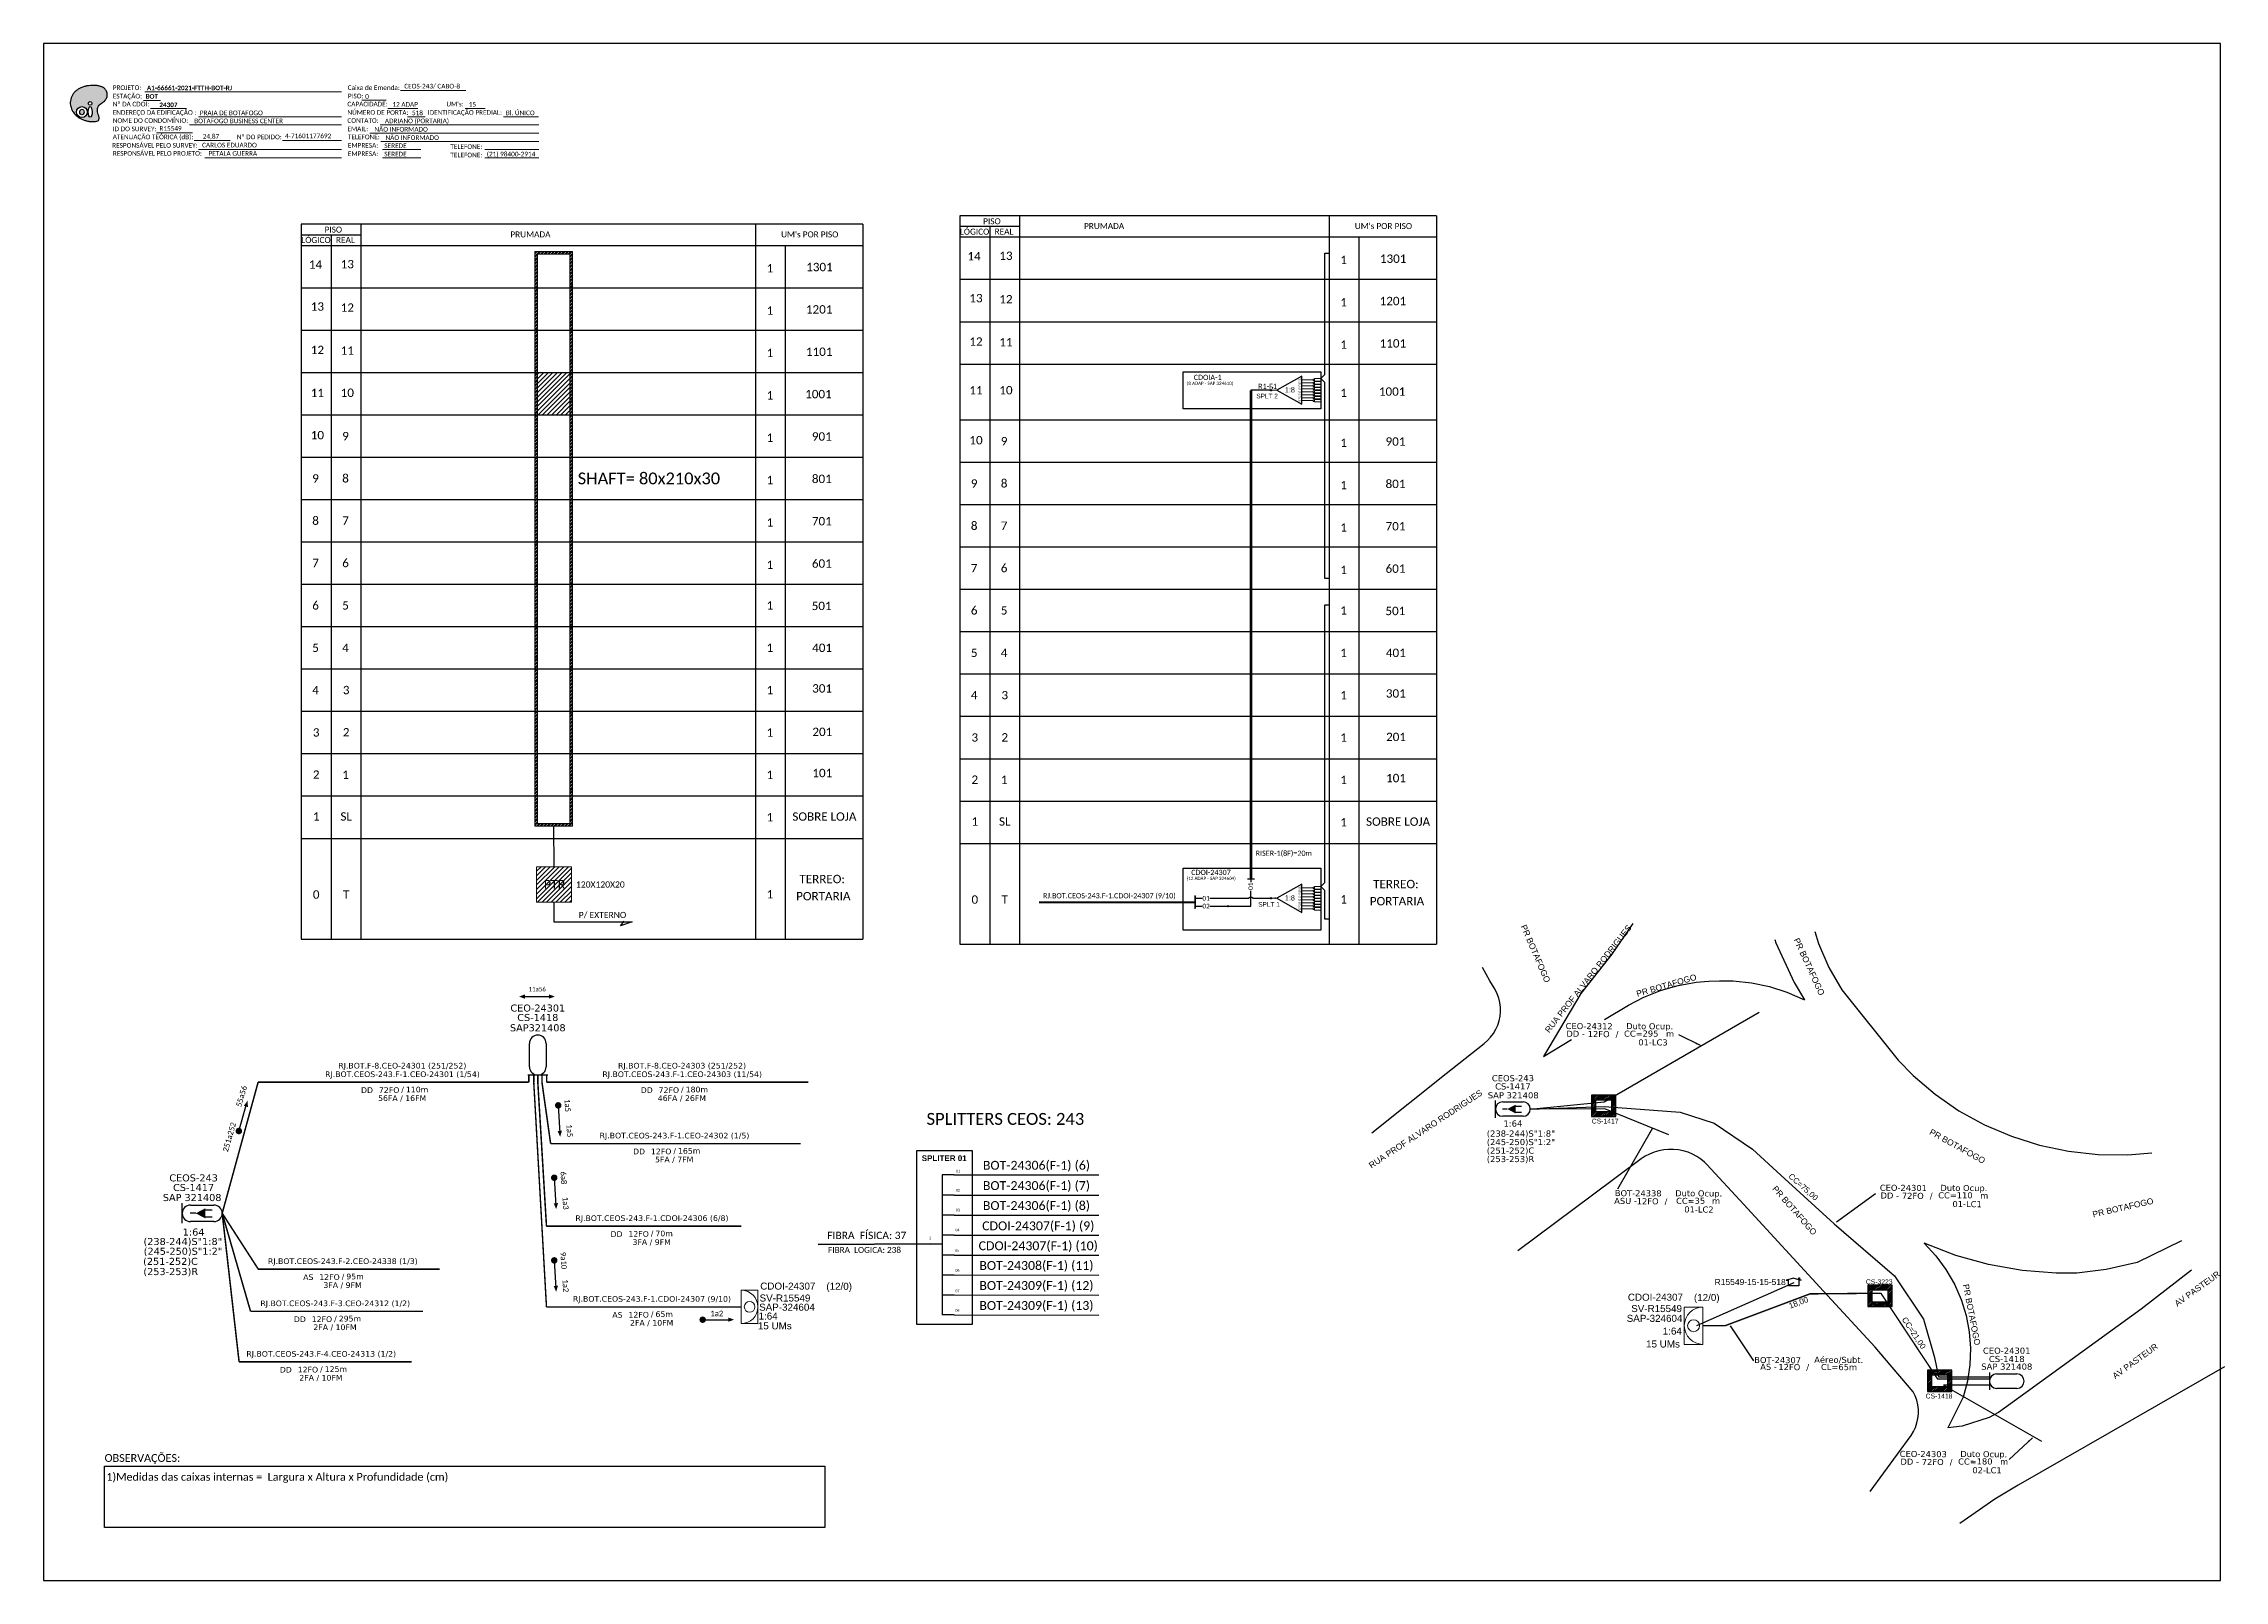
# Model space of a CAD drawing. Extents: x -4 to 839, y 1 to 595.
import ezdxf
from ezdxf.enums import TextEntityAlignment as Align

# ---------------------------------------------------------------- set-up
doc = ezdxf.new("R2010")
doc.units = 0
for name, color, linetype in [('10.0-Cartográfico', 4, 'Continuous'), ('10.1-Caixas Subterrâneas', 5, 'Continuous'), ('20.4-CEOS', 1, 'Continuous'), ('20.5-CEO', 1, 'Continuous'), ('CAP a instalar', 1, 'Continuous'), ('label_cabos', 7, 'Continuous'), ('Legenda', 1, 'Continuous'), ('METRAGEM', 92, 'Continuous'), ('QUADRA', 7, 'Continuous'), ('SETA', 7, 'Continuous'), ('surveys', 7, 'Continuous'), ('surveys legendas', 7, 'Continuous'), ('UNIFILAR', 7, 'Continuous')]:
    doc.layers.add(name, color=color, linetype=linetype)
for name, color, linetype, lineweight in [("20.0-LEGENDA DOS CDO'S", 1, 'Continuous', 0), ('20.1-CDO_INTERIOR', 1, 'Continuous', 0), ('40.1-ETIQUETAS', 1, 'Continuous', 20), ('Segmento Logradouro Texto', 251, 'Continuous', 0)]:
    doc.layers.add(name, color=color, linetype=linetype, lineweight=lineweight)
doc.layers.add('DROP DE CLIENTE', color=140, linetype='Continuous', plot=False)
doc.layers.add('EXTRA', color=50, linetype='Continuous', plot=False)
doc.styles.add('ARIAL', font='arial.ttf')
doc.styles.add('DIGICADE', font='arial.ttf')
doc.styles.add('MtXpl_Calibri', font='calibri.ttf')
doc.styles.add('siredit', font='verdana.ttf')
doc.styles.add('WMF-Calibri0', font='calibri.ttf')
doc.styles.add('WMF-Calibri1', font='calibrib.ttf')
doc.linetypes.add('FENCELINE1', pattern='A,0.25,-0.1,[133,ltypeshp.shx,S=0.1,R=0,X=-0.1,Y=0],-0.1,1', length=1.45)
doc.dimstyles.new('CC', dxfattribs={"dimtxt": 1, "dimasz": 2, "dimexe": 0.18, "dimexo": 0.0625, "dimgap": 0.09, "dimtad": 0, "dimdec": 0, "dimrnd": 1, "dimzin": 0, "dimdsep": 46, "dimtxsty": 'siredit', "dimblk": 'NONE', "dimcen": 0, "dimse1": 1, "dimse2": 1, "dimsd1": 1, "dimsd2": 1, "dimclrt": 7, "dimadec": 0, "dimazin": 0, "dimtfac": 1, "dimtdec": 0, "dimtofl": 0, "dimtmove": 0, "dimatfit": 3, "dimfxl": 0, "dimtolj": 1, "dimtzin": 0, "dimarcsym": 0})

# ---------------------------------------------------------------- blocks, each defined once
blk = doc.blocks.new('OI')
h = blk.add_hatch(color=40)
edge = h.paths.add_edge_path()
edge.add_spline(control_points=[(4.35, -0.67), (3.92, -0.99), (3.26, -1.5), (2.81, -2.59), (2.9, -3.5), (3.06, -4.27), (3.31, -4.85), (3.37, -5.39), (3.4, -5.88), (3.2, -6.4), (2.54, -6.61), (1.65, -6.63), (0.55, -6.67), (-0.56, -6.42), (-1.61, -6.14), (-2.77, -5.61), (-3.92, -4.77), (-4.89, -3.7), (-5.34, -2.65), (-5.6, -1.94), (-5.85, -0.96), (-5.71, 0.47), (-5.1, 2.02), (-4.14, 3.02), (-3.3, 3.61), (-2.37, 4.16), (-1.36, 4.44), (-0.56, 4.7), (0.79, 4.85), (2.24, 4.97), (3.79, 4.57), (4.67, 4.21), (5.44, 3.65), (5.76, 2.99), (6.03, 2.21), (6.01, 1.46), (5.72, 0.64), (5.31, 0.08), (4.88, -0.38), (4.51, -0.55), (4.35, -0.67)], knot_values=[0, 0, 0, 0, 1.60434, 2.417191, 3.427595, 4.282808, 4.776746, 5.304182, 5.888771, 6.258406, 6.858137, 7.79129, 8.986195, 10.124242, 11.187857, 12.242908, 13.953784, 15.414161, 16.515391, 17.349188, 17.675853, 19.552021, 21.515531, 22.568638, 23.63245, 24.621084, 25.782718, 26.745347, 27.142653, 29.870543, 31.004649, 31.921532, 32.709589, 33.801391, 34.042471, 35.192333, 35.971461, 36.628871, 37.254359, 37.836911, 37.836911, 37.836911, 37.836911], degree=3, periodic=0)
h.paths.add_polyline_path([(1.13, -0.87, -1), (-0.04, -0.87, -1)], flags=16)
edge = h.paths.add_edge_path(flags=16)
edge.add_ellipse((0.56, -3.59), major_axis=(-0.02, 1.71), ratio=0.361305, start_angle=0, end_angle=360)
h.paths.add_polyline_path([(-0.36, -3.62, -1), (-3.8, -3.62, -1)], flags=16)
edge = h.paths.add_edge_path(flags=0)
edge.add_ellipse((-2.08, -3.62), major_axis=(0, 0.885), ratio=0.758294, start_angle=0, end_angle=360)
at = {"color": 40}
for centre, radius in [((-2.08, -3.62), 1.72), ((0.54, -0.87), 0.587)]:
    blk.add_circle(centre, radius, dxfattribs=at)
blk.add_ellipse((-2.08, -3.62), major_axis=(0, 0.885), ratio=0.758294, start_param=-3.141592653589792, end_param=3.141592653589792, dxfattribs=at)
blk.add_ellipse((0.56, -3.59), major_axis=(-0.02, 1.71), ratio=0.361305, dxfattribs=at)
at = {"color": 40, "start_tangent": (-0.800898, -0.598801), "end_tangent": (-0.800898, -0.598801)}
blk.add_spline([(4.35, -0.67), (3.2, -1.78), (2.9, -2.54), (2.92, -3.55), (3.12, -4.38), (3.28, -4.85), (3.37, -5.37), (3.35, -5.95), (3.2, -6.29), (2.66, -6.55), (1.73, -6.63), (0.54, -6.62), (-0.58, -6.41), (-1.6, -6.11), (-2.56, -5.67), (-3.95, -4.67), (-4.89, -3.56), (-5.37, -2.56), (-5.64, -1.78), (-5.72, -1.46), (-5.63, 0.42), (-4.84, 2.22), (-4.13, 2.99), (-3.27, 3.62), (-2.4, 4.09), (-1.3, 4.47), (-0.37, 4.72), (0.02, 4.77), (2.75, 4.8), (3.85, 4.53), (4.69, 4.16), (5.31, 3.68), (5.85, 2.73), (5.93, 2.5), (5.94, 1.35), (5.67, 0.62), (5.29, 0.08), (4.84, -0.36), (4.35, -0.67)], degree=3, dxfattribs=at)
blk = doc.blocks.new('SPLT_1-8_SC-APC')
at = {"color": 1, "lineweight": 0}
blk.add_lwpolyline([(-17.04, -7.55), (-19.26, -7.55)], dxfattribs=at)
at = {"color": 1}
blk.add_lwpolyline([(-7.37, -2.1), (-17.04, -7.55), (-7.37, -13), (-7.37, -2.1)], dxfattribs=at)
at = {"color": 3, "lineweight": 0}
for points in [[(-2.99, -3.51), (-7.37, -3.51)], [(-7.37, -4.66), (-2.99, -4.66)], [(-7.37, -5.82), (-2.99, -5.82)], [(-7.37, -6.97), (-2.99, -6.97)], [(-7.37, -8.12), (-2.99, -8.12)], [(-2.41, -3.02), (-2.41, -4)], [(-2.41, -3.02), (0, -3.02)], [(-2.41, -4), (0, -4)], [(-2.41, -4.17), (-2.41, -5.16)], [(-2.41, -4.17), (0, -4.17)], [(-2.41, -5.16), (0, -5.16)], [(-2.41, -5.32), (-2.41, -6.31)], [(-2.41, -5.32), (0, -5.32)], [(-2.41, -6.31), (0, -6.31)], [(-2.41, -6.48), (-2.41, -7.46)], [(-2.41, -6.48), (0, -6.48)], [(-2.41, -7.46), (0, -7.46)], [(-2.41, -7.63), (-2.41, -8.62)], [(-2.41, -7.63), (0, -7.63)], [(-7.37, -9.28), (-2.99, -9.28)], [(-7.37, -10.43), (-2.99, -10.43)], [(-7.37, -11.58), (-2.99, -11.58)], [(-2.41, -8.62), (0, -8.62)], [(-2.41, -8.78), (-2.41, -9.77)], [(-2.41, -8.78), (0, -8.78)], [(-2.41, -9.77), (0, -9.77)], [(-2.41, -9.94), (-2.41, -10.92)], [(-2.41, -9.94), (0, -9.94)], [(-2.41, -10.92), (0, -10.92)], [(-2.41, -11.09), (-2.41, -12.08)], [(-2.41, -11.09), (0, -11.09)], [(-2.41, -12.08), (0, -12.08)]]:
    blk.add_lwpolyline(points, dxfattribs=at)
for points in [[(-2.99, -3.22), (-2.41, -3.22), (-2.41, -3.8), (-2.99, -3.8)], [(-2.99, -4.38), (-2.41, -4.38), (-2.41, -4.95), (-2.99, -4.95)], [(-2.99, -5.53), (-2.41, -5.53), (-2.41, -6.1), (-2.99, -6.1)], [(-2.99, -6.68), (-2.41, -6.68), (-2.41, -7.26), (-2.99, -7.26)], [(-2.99, -7.84), (-2.41, -7.84), (-2.41, -8.41), (-2.99, -8.41)], [(-2.99, -8.99), (-2.41, -8.99), (-2.41, -9.56), (-2.99, -9.56)], [(-2.99, -10.14), (-2.41, -10.14), (-2.41, -10.72), (-2.99, -10.72)], [(-2.99, -11.3), (-2.41, -11.3), (-2.41, -11.87), (-2.99, -11.87)]]:
    blk.add_lwpolyline(points, close=True, dxfattribs=at)
at = {"color": 1, "style": 'ARIAL'}
for s, height, p in [('1:8', 2, (-13.91, -8.4)), ('S1', 0.75, (-8.74, -3.78)), ('S2', 0.75, (-8.74, -4.97)), ('S3', 0.75, (-8.74, -6.18)), ('S4', 0.75, (-8.74, -7.36)), ('S5', 0.75, (-8.74, -8.57)), ('S6', 0.75, (-8.74, -9.69)), ('S7', 0.75, (-8.74, -10.78)), ('S8', 0.75, (-8.74, -11.9))]:
    blk.add_text(s, height=height, dxfattribs=at).set_placement(p)
blk = doc.blocks.new('SPLITTER_')
blk.add_point((0, 0))
at = {"style": 'ARIAL', "flags": 4}
blk.add_attdef('SPLT', (0, -3.26), '', height=1.5, dxfattribs=at)
blk = doc.blocks.new('SPLITTER FUTURO')
blk.add_point((0, 0))
at = {"style": 'ARIAL', "text_generation_flag": 6, "flags": 4}
for tag, p, height in [('SPLT', (-6.22, -4.1), 1.5), ('INSTAL.', (-6.25, -6.09), 1.25)]:
    blk.add_attdef(tag, p, '', height=height, rotation=180, dxfattribs=at)
blk = doc.blocks.new('SURVEY_SURVEY')
for p, q in [((0, 0.0000127), (-0.0000126, 0.000009)), ((-0.0000126, 0.000009), (-0.0000086, 0.000009)), ((-0.0000086, 0), (-0.0000086, 0.000009)), ((0.0000086, 0), (-0.0000086, 0)), ((0, 0.0000127), (0.0000126, 0.000009)), ((0.0000084, 0.0000132), (0.0000098, 0.0000132)), ((0.0000084, 0.0000103), (0.0000084, 0.0000132)), ((0.0000126, 0.000009), (0.0000086, 0.000009)), ((0.0000086, 0.000009), (0.0000086, 0)), ((0.0000098, 0.0000132), (0.0000098, 0.0000099))]:
    blk.add_line(p, q)
blk = doc.blocks.new('*X23')
at = {"color": 0, "linetype": 'Continuous'}
for p, q in [((-1.25, 0.34099), (-0.49099, 1.1)), ((-1.25, 0.517767), (-0.667767, 1.1)), ((-1.25, 0.694544), (-0.844544, 1.1)), ((-1.25, 0.87132), (-1.02132, 1.1)), ((-1.25, 1.048097), (-1.198097, 1.1)), ((-1.25, 0.164214), (-0.8035, 0.610714)), ((-1.25, -0.012563), (-0.8035, 0.433937)), ((-1.25, -0.18934), (-0.8035, 0.25716)), ((-1.25, -0.366117), (-0.8035, 0.080383)), ((-0.789214, 0.625), (-0.314214, 1.1)), ((-0.612437, 0.625), (-0.137437, 1.1)), ((-0.43566, 0.625), (0.03934, 1.1)), ((-0.258883, 0.625), (0.216117, 1.1)), ((-0.082107, 0.625), (0.392893, 1.1)), ((0.09467, 0.625), (0.56967, 1.1)), ((0.271447, 0.625), (0.746447, 1.1)), ((0.448223, 0.625), (0.923223, 1.1)), ((0.625, 0.625), (1.1, 1.1)), ((0.801777, 0.625), (1.25, 1.073223)), ((0.8035, 0.449947), (1.25, 0.896447)), ((0.8035, 0.27317), (1.25, 0.71967)), ((0.8035, 0.096393), (1.25, 0.542893)), ((0.8035, -0.080383), (1.25, 0.366117)), ((0.8035, -0.25716), (1.25, 0.18934)), ((0.8035, -0.433937), (1.25, 0.012563)), ((-1.25, -0.542893), (-0.8035, -0.096393)), ((-1.25, -0.71967), (-0.8035, -0.27317)), ((-1.25, -0.896447), (-0.8035, -0.449947)), ((-1.25, -1.073223), (-0.801777, -0.625)), ((-1.1, -1.1), (-0.625, -0.625)), ((-0.923223, -1.1), (-0.448223, -0.625)), ((-0.746447, -1.1), (-0.271447, -0.625)), ((-0.56967, -1.1), (-0.09467, -0.625)), ((-0.392893, -1.1), (0.082107, -0.625)), ((-0.216117, -1.1), (0.258883, -0.625)), ((-0.03934, -1.1), (0.43566, -0.625)), ((0.137437, -1.1), (0.612437, -0.625)), ((0.314214, -1.1), (0.789214, -0.625)), ((0.49099, -1.1), (1.25, -0.34099)), ((0.667767, -1.1), (1.25, -0.517767)), ((0.8035, -0.610714), (1.25, -0.164214)), ((0.844544, -1.1), (1.25, -0.694544)), ((1.02132, -1.1), (1.25, -0.87132)), ((1.198097, -1.1), (1.25, -1.048097))]:
    blk.add_line(p, q, dxfattribs=at)
blk = doc.blocks.new('*U33')
at = {"layer": '20.4-CEOS', "color": 7, "style": 'siredit'}
for tag, p in [('FIBRAS_SPLITTER', (0, 0)), ('FIBRAS_TOP_C', (0, -4.13)), ('RESERVA_FINAIS', (0, -5.46))]:
    blk.add_attdef(tag, p, '', height=1.01, dxfattribs=at)
for tag, p, flags in [('ID_ATIVIDADE', (0, -6.77), 3), ('FATOR', (0, -8.09), 1), ('QTDE', (0, -9.4), 1), ('FID', (0, -10.71), 1)]:
    blk.add_attdef(tag, p, '', height=1.01, dxfattribs=dict(at, flags=flags))
blk = doc.blocks.new('*U34')
at = {"layer": '20.4-CEOS', "color": 7, "style": 'siredit'}
blk.add_attdef('FIBRAS_SPLITTER', (0, 0), '', height=1.01, dxfattribs=at)
for tag, p, flags in [('QTDE', (0, -4.11), 1), ('ID_ATIVIDADE', (0, -1.48), 3), ('FATOR', (0, -2.79), 1), ('FID', (0, -5.42), 1)]:
    blk.add_attdef(tag, p, '', height=1.01, dxfattribs=dict(at, flags=flags))
blk = doc.blocks.new('_None')
blk = doc.blocks.new('Inst CB DT OCUP CFOA-SM-DD-S-72')
at = {"layer": 'label_cabos', "color": 0, "style": 'siredit'}
for tag, flags, p in [('ID_ATIVIDADE', 3, (1.31, 2.67)), ('FATOR', 1, (11.56, 2.55))]:
    blk.add_attdef(tag, text='', height=1, rotation=359.69, dxfattribs=dict(at, flags=flags)).set_placement(p, align=Align.MIDDLE_CENTER)
for tag, p in [('TIPO_CABO', (1.11, 0)), ('DESTINO_CABO', (3.13, 1.26)), ('CABO', (4.69, -0.05)), ('/', (7.71, -0.05)), ('LANCE', (10.41, 0.02)), ('TIPO_CABO', (13.11, 1.24)), ('UND', (16.46, 0)), ('FID', (13.65, -1.41))]:
    blk.add_attdef(tag, text='', height=1, rotation=359.69, dxfattribs=at).set_placement(p, align=Align.MIDDLE_CENTER)
blk.add_attdef('QTDE', (11.93, -0.45), '', height=1, rotation=359.69, dxfattribs=at)
blk = doc.blocks.new('Inst CB DT OCUP CFOA-SM-ASU-120-S-12')
at = {"layer": 'label_cabos', "color": 0, "style": 'siredit'}
for tag, flags, p in [('ID_ATIVIDADE', 3, (1.31, 2.67)), ('FATOR', 1, (11.56, 2.55))]:
    blk.add_attdef(tag, text='', height=1, rotation=359.69, dxfattribs=dict(at, flags=flags)).set_placement(p, align=Align.MIDDLE_CENTER)
for tag, p in [('TIPO_CABO', (1.26, 0)), ('DESTINO_CABO', (3.13, 1.26)), ('CABO', (4.69, -0.05)), ('/', (7.71, -0.05)), ('LANCE', (10.91, 0)), ('TIPO_CABO', (13.11, 1.24)), ('UND', (15.96, 0)), ('FID', (13.15, -1.41))]:
    blk.add_attdef(tag, text='', height=1, rotation=359.69, dxfattribs=at).set_placement(p, align=Align.MIDDLE_CENTER)
blk.add_attdef('QTDE', (12.43, -0.47), '', height=1, rotation=359.69, dxfattribs=at)
blk = doc.blocks.new('Inst CB DT OCUP CFOA-SM-DD-S-12')
at = {"layer": 'label_cabos', "color": 0, "style": 'siredit'}
for tag, flags, p in [('ID_ATIVIDADE', 3, (1.31, 2.67)), ('FATOR', 1, (11.56, 2.55))]:
    blk.add_attdef(tag, text='', height=1, rotation=359.69, dxfattribs=dict(at, flags=flags)).set_placement(p, align=Align.MIDDLE_CENTER)
for tag, p in [('TIPO_CABO', (1.11, 0)), ('DESTINO_CABO', (3.13, 1.26)), ('CABO', (4.69, -0.05)), ('/', (7.71, -0.05)), ('LANCE', (10.41, 0.02)), ('TIPO_CABO', (13.11, 1.24)), ('UND', (16.46, 0)), ('FID', (13.65, -1.41))]:
    blk.add_attdef(tag, text='', height=1, rotation=359.69, dxfattribs=at).set_placement(p, align=Align.MIDDLE_CENTER)
blk.add_attdef('QTDE', (11.93, -0.45), '', height=1, rotation=359.69, dxfattribs=at)
blk = doc.blocks.new('LEGENDA DOS CABOS')
at = {"layer": 'EXTRA', "color": 0, "style": 'siredit'}
for tag, p in [('ID', (4.6, 0.97)), ('XX', (9.03, 0.97))]:
    blk.add_attdef(tag, text='', height=0.48, rotation=359.69, dxfattribs=at).set_placement(p, align=Align.MIDDLE_CENTER)
at = {"layer": 'Legenda', "color": 0, "style": 'siredit'}
for tag, p in [('TIPO_CABO', (1.31, 0)), ('CABO', (4.69, -0.05)), ('/', (6.81, -0.05)), ('METROS', (10.03, -0.05))]:
    blk.add_attdef(tag, text='', height=0.8, rotation=359.69, dxfattribs=at).set_placement(p, align=Align.MIDDLE_CENTER)
blk = doc.blocks.new('CEOS_RP_CT_DRT')
at = {"layer": '20.4-CEOS', "color": 0}
for p, q in [((-4.54, 1.19), (-1.19, 1.19)), ((-1.19, -1.19), (-4.54, -1.19))]:
    blk.add_line(p, q, dxfattribs=at)
for points in [[(-5.73, -1.43), (-5.73, 1.44)], [(-3.79, 0), (-4.59, 0)], [(-2.47, 0.48), (-1.45, 0.48)], [(-2.47, -0.52), (-1.45, -0.52)]]:
    blk.add_lwpolyline(points, dxfattribs=at)
blk.add_lwpolyline([(-3.79, 0, 0, 1.47, 0), (-2.41, 0, 1.47, 1.47, 0)], format="xyseb", dxfattribs=at)
for centre, start, end in [((-4.54, 0), 90, 270), ((-1.19, 0), 270, 90)]:
    blk.add_arc(centre, 1.19, start, end, dxfattribs=at)
at = {"layer": '20.4-CEOS', "color": 7, "style": 'siredit'}
for tag, p in [('Nº_DA_CEOS', (-2.86, 5.6)), ('LOCAL', (-2.86, 4.24)), ('SAP', (-2.86, 2.78)), ('RACIO_SPLITAGEM', (-2.86, -1.88)), ('FIBRAS_SPLITTER', (-2.86, -3.58)), ('FIBRAS_TOP_C', (-2.86, -5.08)), ('RESERVA_FINAIS', (-2.86, -6.39))]:
    blk.add_attdef(tag, text='', height=1.01, dxfattribs=at).set_placement(p, align=Align.TOP_CENTER)
blk = doc.blocks.new('ETIQUETA_RS5F')
at = {"layer": '40.1-ETIQUETAS', "color": 0, "style": 'siredit'}
blk.add_text('/', height=1.5, dxfattribs=at).set_placement((1.58, -1.95), align=Align.MIDDLE_RIGHT)
for tag, p in [('ETIQUETA_R_SECUNDARIA', (1.21, 2.1)), ('ETIQUETA_R_PRIMARIA', (1.21, 4.1)), ('F_ATIVAS/F_MORTAS', (1.14, -4.24))]:
    blk.add_attdef(tag, text='', height=1.5, dxfattribs=at).set_placement(p, align=Align.MIDDLE_CENTER)
for tag, p in [('TIPO_CABO', (-6.58, -2.12)), ('CAP_CABO', (0.4, -2.09))]:
    blk.add_attdef(tag, text='', height=1.5, dxfattribs=at).set_placement(p, align=Align.MIDDLE_RIGHT)
blk.add_attdef('METROS', text='', height=1.5, dxfattribs=at).set_placement((2.14, -1.95), align=Align.MIDDLE_LEFT)
for tag, p in [('FUSÃO_1', (0.85, -8.39)), ('FUSÃO_2', (0.85, -10.6)), ('FUSÃO_3', (0.85, -12.93)), ('FUSÃO_4', (0.85, -15.14)), ('FUSÃO_5', (0.85, -17.16))]:
    blk.add_attdef(tag, text='', height=1.5, dxfattribs=at).set_placement(p, align=Align.CENTER)
blk = doc.blocks.new('SAN')
at = {"layer": 'SETA'}
blk.add_lwpolyline([(-2.58, 0), (6.02, 0)], dxfattribs=at)
for points in [[(-2.1, -0.66), (-3.93, 0), (-2.1, 0.67)], [(5.33, 0.68), (7.16, 0.01), (5.33, -0.65)]]:
    blk.add_solid(points, dxfattribs=at)

msp = doc.modelspace()

# ---------------------------------------------------------------- hatches: boundary and pattern name
h = msp.add_hatch()
h.set_pattern_fill('ANSI32', color=3, scale=0.1)
h.set_pattern_definition([(45, (-7453.4065, 2643.7714), (-0.67351921, 0.67351921), []), (45, (-7452.9575, 2643.7714), (-0.67351921, 0.67351921), [])])
h.paths.add_polyline_path([(185.93, 514.86), (200.44, 514.86), (200.44, 292.78), (185.93, 292.78)])
h.paths.add_polyline_path([(186.93, 513.86), (199.44, 513.86), (199.44, 293.78), (186.93, 293.78)], flags=16)
h = msp.add_hatch()
h.set_pattern_fill('ANSI31', color=1, scale=10, style=0)
h.set_pattern_definition([(45, (-425.7485, 70.4477), (-0.8838835, 0.8838835), [])])
h.paths.add_polyline_path([(199.44, 468.17), (186.93, 468.17), (186.93, 451.8), (199.44, 451.8)])
h.paths.add_polyline_path([(197.75, 458.76), (197.75, 463.91)], flags=16)
h = msp.add_hatch(color=3)
h.dxf.hatch_style = 1
edge = h.paths.add_edge_path()
edge.add_arc((470.31, 461.28), 0.242, 0, 360)
h = msp.add_hatch()
h.set_pattern_fill('ANSI31', color=1, scale=10, style=0)
h.set_pattern_definition([(45, (-425.0731, -120.6049), (-0.8838835, 0.8838835), [])])
h.paths.add_polyline_path([(186.55, 263.36), (200.12, 263.36), (200.12, 277.12), (186.55, 277.12)])
h.paths.add_polyline_path([(188.55, 267.71), (198.63, 267.71), (198.63, 272.86), (188.55, 272.86)], flags=24)
h = msp.add_hatch(color=3)
h.dxf.hatch_style = 1
edge = h.paths.add_edge_path()
edge.add_arc((453.64, 261.87), 0.256, 0, 360)
h = msp.add_hatch(color=3)
h.dxf.hatch_style = 1
edge = h.paths.add_edge_path()
edge.add_arc((470.28, 264.91), 0.256, 0, 360)

# ---------------------------------------------------------------- linework, layer by layer
for p, q in [((837.17, 595.26), (-3.83, 595.26)), ((-3.83, 595.26), (-3.83, 1.26)), ((837.17, 1.26), (837.17, 595.26)), ((-3.83, 1.26), (837.17, 1.26))]:
    msp.add_line(p, q)
at = {"color": 5}
msp.add_line((470.31, 461.28), (462.58, 461.28), dxfattribs=at)
at = {"color": 1}
msp.add_line((441.08, 265.84), (441.08, 261.25), dxfattribs=at)
at = {"color": 7, "linetype": 'Continuous'}
for p, q in [((343.34, 158.04, 1.25), (343.34, 103.81, 1.25)), ((347.74, 158.04, 1.25), (343.34, 158.04, 1.25)), ((347.96, 150.2, 1.25), (343.57, 150.2, 1.25)), ((347.96, 142.46, 1.25), (343.57, 142.46, 1.25)), ((338.79, 131.29, 1.25), (343.32, 131.29, 1.25)), ((347.96, 134.7, 1.25), (343.57, 134.7, 1.25)), ((347.96, 127, 1.25), (343.57, 127, 1.25)), ((347.96, 119.3, 1.25), (343.57, 119.3, 1.25)), ((347.96, 111.57, 1.25), (343.57, 111.57, 1.25)), ((347.96, 103.86, 1.25), (343.57, 103.86, 1.25))]:
    msp.add_line(p, q, dxfattribs=at)
at = {"color": 10, "linetype": 'Continuous'}
for p, q in [((347.74, 158.04, 1.25), (403.86, 158.03, 1.25)), ((347.96, 150.2, 1.25), (403.86, 150.18, 1.25)), ((347.96, 142.48, 1.25), (403.86, 142.46, 1.25)), ((347.96, 134.71, 1.25), (403.86, 134.7, 1.25)), ((347.96, 127.02, 1.25), (403.86, 127, 1.25)), ((347.96, 119.32, 1.25), (403.86, 119.3, 1.25)), ((347.96, 111.59, 1.25), (403.86, 111.57, 1.25)), ((347.96, 103.86, 1.25), (403.86, 103.84, 1.25))]:
    msp.add_line(p, q, dxfattribs=at)
at = {"color": 1, "linetype": 'Continuous', "lineweight": 60}
msp.add_line((338.79, 131.29, 1.25), (295.35, 131.15, 1.25), dxfattribs=at)
at = {"color": 7, "lineweight": 0}
for points in [[(34.76, 573.3), (41.31, 573.3)], [(35.28, 576.58), (111.25, 576.58)], [(119.05, 573.34), (128.53, 573.34)], [(134.09, 577.07), (159.22, 577.07)], [(37.42, 570.23), (51.37, 570.23)], [(55.99, 566.99), (111.25, 566.99)], [(129.1, 570.23), (140.71, 570.23)], [(136.68, 566.99), (143.62, 566.99)], [(159.04, 570.23), (166.7, 570.23)], [(173.85, 566.99), (187.41, 566.99)], [(39.74, 560.82), (53.69, 560.82)], [(52.58, 563.88), (111.25, 563.88)], [(54.28, 557.85), (68.22, 557.85)], [(88.51, 557.85), (111.27, 557.85)], [(122.17, 560.64), (187.44, 560.64)], [(126.21, 563.88), (187.44, 563.88)], [(126.46, 557.41), (187.44, 557.41)], [(55.99, 554.29), (111.25, 554.29)], [(58.48, 551.06), (111.25, 551.06)], [(127.07, 554.29), (141.86, 554.29)], [(127.07, 551.06), (141.86, 551.06)], [(166.67, 554.29), (187.44, 554.29)], [(166.67, 551.06), (187.44, 551.06)]]:
    msp.add_lwpolyline(points, dxfattribs=at)
at = {"color": 0}
for points in [[(312.6, 525.51), (95.68, 525.51)], [(534.22, 528.74), (350.11, 528.74)], [(350.11, 524.63), (373.26, 524.63)], [(95.68, 521.4), (118.83, 521.4)], [(95.68, 517.28), (312.6, 517.28)], [(350.11, 520.52), (534.22, 520.52)]]:
    msp.add_lwpolyline(points, dxfattribs=at)
for points in [[(95.68, 525.51), (95.68, 249.13)], [(118.83, 249.13), (118.83, 525.51)], [(271.16, 525.51), (271.16, 249.13)], [(312.6, 525.51), (312.6, 249.13)], [(350.11, 528.74), (350.11, 247.18)], [(361.68, 524.63), (361.68, 247.18)], [(373.26, 247.18), (373.26, 528.74)], [(492.79, 528.74), (492.79, 247.18)], [(534.22, 528.74), (534.22, 247.18)], [(95.68, 517.28), (312.6, 517.28)], [(107.26, 521.4), (107.26, 249.13)], [(282.73, 249.13), (282.73, 517.28)], [(350.11, 520.52), (534.22, 520.52)], [(504.36, 247.18), (504.36, 520.52)], [(95.68, 500.91), (312.6, 500.91)], [(350.11, 504.15), (534.22, 504.15)], [(95.68, 484.54), (312.6, 484.54)], [(350.11, 487.77), (534.22, 487.77)], [(95.68, 468.17), (312.6, 468.17)], [(350.11, 471.4), (534.22, 471.4)], [(95.68, 451.8), (312.6, 451.8)], [(350.11, 449.85), (534.22, 449.85)], [(95.68, 435.43), (312.6, 435.43)], [(350.11, 433.48), (534.22, 433.48)], [(95.68, 419.05), (312.6, 419.05)], [(350.11, 417.1), (534.22, 417.1)], [(95.68, 402.68), (312.6, 402.68)], [(350.11, 400.73), (534.22, 400.73)], [(95.68, 386.31), (312.6, 386.31)], [(350.11, 384.36), (534.22, 384.36)], [(95.68, 369.94), (312.6, 369.94)], [(350.11, 367.99), (534.22, 367.99)], [(95.68, 353.57), (312.6, 353.57)], [(350.11, 351.62), (534.22, 351.62)], [(95.68, 337.19), (312.6, 337.19)], [(350.11, 335.24), (534.22, 335.24)], [(95.68, 320.82), (312.6, 320.82)], [(350.11, 318.87), (534.22, 318.87)], [(95.68, 304.45), (312.6, 304.45)], [(350.11, 302.5), (534.22, 302.5)], [(95.68, 288.08), (312.6, 288.08)], [(350.11, 286.13), (534.22, 286.13)], [(95.68, 249.13), (312.6, 249.13)], [(350.11, 247.18), (534.22, 247.18)]]:
    msp.add_lwpolyline(points)
at = {"color": 2, "lineweight": 0}
for points in [[(185.93, 514.86), (200.44, 514.86), (200.44, 292.78), (185.93, 292.78)], [(186.93, 513.86), (199.44, 513.86), (199.44, 293.78), (186.93, 293.78)]]:
    msp.add_lwpolyline(points, close=True, dxfattribs=at)
at = {"color": 3}
for points in [[(492.79, 388.53), (491.14, 388.53), (491.14, 464.3), (489.57, 465.81), (491.14, 467.32), (491.13, 514.3), (492.79, 514.3)], [(492.79, 256.86), (491.14, 256.86), (491.14, 267.93), (489.57, 269.44), (491.14, 270.95), (491.13, 378.3), (492.79, 378.3)], [(193.19, 292.78), (193.33, 277.12)], [(441.08, 264.91), (443.67, 264.91)], [(446.74, 264.9), (456.03, 264.9)], [(456.03, 264.91), (461.75, 264.91)], [(463.32, 264.91), (470.28, 264.91)]]:
    msp.add_lwpolyline(points, dxfattribs=at)
at = {"color": 1}
for points in [[(436.44, 468.44), (489.57, 468.44), (489.57, 454.12), (436.44, 454.12)], [(436.44, 276.51), (489.57, 276.51), (489.57, 252.62), (436.44, 252.62)]]:
    msp.add_lwpolyline(points, close=True, dxfattribs=at)
at = {"color": 5, "const_width": 1}
msp.add_lwpolyline([(462.58, 461.28), (462.58, 410.49), (462.58, 410.49), (462.58, 272.47)], dxfattribs=at)
at = {"color": 1, "lineweight": 0}
msp.add_lwpolyline([(186.55, 277.12), (200.12, 277.12), (200.12, 263.36), (186.55, 263.36)], close=True, dxfattribs=at)
at = {"color": 5}
for points in [[(461.18, 272.47), (463.97, 272.47)], [(462.53, 272.47), (462.53, 271.15)], [(453.64, 261.87), (462.53, 261.87), (462.53, 267.79)]]:
    msp.add_lwpolyline(points, dxfattribs=at)
at = {"color": 1}
for points in [[(193.33, 263.36), (193.33, 255.79), (223.47, 255.79)], [(441.08, 260.78), (441.08, 265.99)], [(219.06, 254.2), (220.46, 256.03)], [(223.47, 255.79), (219.06, 254.2)]]:
    msp.add_lwpolyline(points, dxfattribs=at)
msp.add_lwpolyline([(380.72, 263.36, 0.8, 0.8, 0), (441.08, 263.39, 0.8, 0.8, 0)], format="xyseb", dxfattribs=at)
at = {"color": 2}
for points in [[(441.08, 261.87), (443.67, 261.87)], [(446.74, 261.87), (453.64, 261.87)]]:
    msp.add_lwpolyline(points, dxfattribs=at)
at = {"const_width": 1.25, "elevation": 1.25}
for points in [[(194.92, 185.49, 1), (194.99, 184.25, 1)], [(193.39, 157.52, 1), (193.46, 156.27, 1)], [(193.39, 125.58, 1), (193.46, 124.33, 1)], [(250.16, 102.02, 1), (251.4, 102.02, 1)]]:
    msp.add_lwpolyline(points, format="xyb", close=True, dxfattribs=at)
at = {"const_width": 1.25}
msp.add_lwpolyline([(71.41, 174.35, 1), (71.76, 175.55, 1)], format="xyb", close=True, dxfattribs=at)
at = {"color": 7, "elevation": 1.25}
msp.add_lwpolyline([(333.39, 100.34), (354.97, 100.34), (354.97, 167.34), (333.39, 167.34)], close=True, dxfattribs=at)
at = {"color": 0}
msp.add_lwpolyline([(19.73, 45.46), (297.98, 45.46), (297.98, 21.75), (19.73, 21.75)], close=True, dxfattribs=at)
at = {"color": 3}
for centre, radius in [((470.31, 461.28), 0.242), ((453.64, 261.87), 0.256), ((470.28, 264.91), 0.256)]:
    msp.add_circle(centre, radius, dxfattribs=at)
msp.add_arc((462.53, 264.16), 1.08, 43.74027, 136.25973, dxfattribs=at)
at = {"layer": '10.0-Cartográfico'}
for points in [[(610.11, 255.12), (601.97, 243.25), (590.01, 228.06), (575.53, 203.7)], [(664.93, 249.04), (665.37, 247.71), (672.43, 232.35), (676.4, 225.72)], [(680.4, 252.02), (681.81, 247.43), (685.84, 238.15), (690.8, 229.48), (712.59, 202.37), (718.34, 196.44), (726.83, 189.19), (736.02, 182.81), (745.9, 177.38), (756.34, 172.91), (767.22, 169.48), (778.43, 167.11), (789.84, 165.87), (801.35, 165.72), (810.6, 166.5)], [(509.22, 174.27), (538.04, 197.2), (552.66, 208.83), (553.91, 209.92), (555.17, 211.25), (556.27, 212.7), (557.18, 214.26), (557.94, 215.89), (558.49, 217.57), (558.85, 219.31), (559.01, 221.09), (558.99, 222.87), (558.74, 224.62), (558.3, 226.35), (557.68, 228.01), (556.89, 229.61), (554.92, 233.01), (551.97, 238.11)], [(599.18, 218.02), (608.41, 223.6), (614.33, 226.65), (620.85, 229.24), (624.81, 230.39), (627.65, 231.2), (634.62, 232.49), (639.46, 232.88), (643.57, 233.03), (648.82, 232.99), (655.89, 232.23), (662.83, 230.76), (669.57, 228.64), (676.4, 225.71)], [(575.53, 203.7), (586.39, 210.27)], [(701.84, 35.61), (717.56, 57.27), (718.5, 58.81), (719.28, 60.42), (719.85, 62.12), (720.26, 63.84), (720.45, 65.62), (720.44, 67.38), (720.24, 69.15), (719.83, 70.88), (719.23, 72.57), (718.44, 74.16), (705.1, 89.73), (703.71, 91.45), (683.8, 113.05), (652.93, 146.54), (638.72, 161.97), (637.79, 162.91), (636.36, 164.1), (634.81, 165.14), (633.16, 166.03), (631.41, 166.75), (629.6, 167.3), (627.75, 167.68), (625.85, 167.87), (623.93, 167.87), (622.01, 167.7), (620.14, 167.34), (618.32, 166.79), (616.57, 166.07), (614.92, 165.21), (613.36, 164.18), (594.52, 150.12), (565.65, 128.61)], [(822.1, 132.54), (804.96, 124.19), (792.96, 121.45), (781.6, 120.03), (773.63, 120.03), (760.48, 121.06), (747.5, 123.34), (734.85, 126.88), (722.68, 131.63)], [(722.68, 131.63), (727.15, 126.73), (731.04, 121.42), (734.31, 115.79), (736.92, 109.85), (738.83, 103.7), (740.06, 97.39), (740.58, 91.01), (740.34, 84.59), (739.42, 78.24), (737.77, 72.02), (731.83, 60.22)], [(825.95, 121.17), (806.43, 106.15), (758.27, 71.13), (751.37, 66.13), (747.71, 64.26), (737.38, 60.86), (731.83, 60.22)], [(838.62, 83.75), (758.97, 38.04), (749.92, 32.67), (736.43, 23.25)]]:
    msp.add_lwpolyline(points, dxfattribs=at)
at = {"layer": '10.1-Caixas Subterrâneas', "color": 30}
for p, q in [((594.19, 188.81), (594.19, 180.57)), ((603.55, 188.81), (594.19, 188.81)), ((595.86, 187.03), (595.86, 187.03)), ((595.86, 182.35), (595.86, 187.03)), ((595.86, 187.03), (601.88, 187.03)), ((601.88, 187.03), (601.88, 182.35)), ((603.55, 180.57), (603.55, 188.81)), ((594.19, 180.57), (603.55, 180.57)), ((601.88, 182.35), (595.86, 182.35)), ((700.86, 115.32), (700.86, 107.08)), ((710.23, 115.32), (700.86, 115.32)), ((702.54, 113.54), (702.54, 113.54)), ((702.54, 108.86), (702.54, 113.54)), ((702.54, 113.54), (708.56, 113.54)), ((708.56, 113.54), (708.56, 108.86)), ((710.23, 107.08), (710.23, 115.32)), ((700.86, 107.08), (710.23, 107.08)), ((708.56, 108.86), (702.54, 108.86)), ((723.93, 82.53), (723.93, 74.29)), ((733.3, 82.53), (723.93, 82.53)), ((725.6, 80.75), (725.6, 80.75)), ((725.6, 76.07), (725.6, 80.75)), ((725.6, 80.75), (731.62, 80.75)), ((731.62, 76.07), (725.6, 76.07)), ((731.62, 80.75), (731.62, 76.07)), ((733.3, 74.29), (733.3, 82.53)), ((723.93, 74.29), (733.3, 74.29))]:
    msp.add_line(p, q, dxfattribs=at)
at = {"layer": '20.1-CDO_INTERIOR', "color": 1, "lineweight": 18, "elevation": 1.25}
msp.add_lwpolyline([(272.11, 100.52), (272.11, 113.42), (265.66, 113.42), (265.66, 100.52)], close=True, dxfattribs=at)
at = {"layer": '20.1-CDO_INTERIOR', "color": 1, "lineweight": 18}
msp.add_lwpolyline([(629.98, 92.49), (629.98, 106.92), (637.19, 106.92), (637.2, 92.49)], close=True, dxfattribs=at)
for centre, radius in [((268.89, 106.97, 1.25), 2.06), ((633.59, 99.71), 2.31)]:
    msp.add_circle(centre, radius, dxfattribs=at)
for centre, radius, start, end in [((265.66, 106.97, 1.25), 6.45, 270, 90), ((637.19, 99.71), 7.21, 90.02759, 270.02759)]:
    msp.add_arc(centre, radius, start, end, dxfattribs=at)
at = {"layer": '20.4-CEOS', "color": 5}
for p, q in [((183.86, 199.81, 1.25), (183.86, 208.84, 1.25)), ((190.29, 208.84, 1.25), (190.29, 199.81, 1.25)), ((190.95, 196.6, 1.25), (183.2, 196.6, 1.25))]:
    msp.add_line(p, q, dxfattribs=at)
at = {"layer": '20.4-CEOS', "color": 7}
for p, q in [((559.85, 186.24), (567.68, 186.24)), ((567.68, 180.65), (559.85, 180.65))]:
    msp.add_line(p, q, dxfattribs=at)
for points in [[(557.06, 180.08), (557.06, 186.81)], [(561.61, 183.45), (559.72, 183.45)], [(564.7, 184.55), (567.07, 184.55)], [(564.7, 182.23), (567.07, 182.23)]]:
    msp.add_lwpolyline(points, dxfattribs=at)
msp.add_lwpolyline([(561.61, 183.45, 0, 3.45, 0), (564.84, 183.45, 3.45, 3.45, 0)], format="xyseb", dxfattribs=at)
at = {"layer": '20.4-CEOS', "color": 5}
for centre, start, end in [((187.07, 208.84, 1.25), 0, 180), ((187.07, 199.81, 1.25), 180, 0)]:
    msp.add_arc(centre, 3.22, start, end, dxfattribs=at)
at = {"layer": '20.4-CEOS', "color": 7}
for centre, start, end in [((559.85, 183.45), 90, 270), ((567.68, 183.45), 270, 90)]:
    msp.add_arc(centre, 2.79, start, end, dxfattribs=at)
at = {"layer": '20.5-CEO', "color": 5}
for p, q in [((750.63, 81.07), (758.49, 81.07)), ((758.49, 75.47), (750.63, 75.47))]:
    msp.add_line(p, q, dxfattribs=at)
msp.add_lwpolyline([(747.82, 81.65), (747.82, 74.89)], dxfattribs=at)
for centre, start, end in [((750.63, 78.27), 90, 270), ((758.49, 78.27), 270, 90)]:
    msp.add_arc(centre, 2.8, start, end, dxfattribs=at)
at = {"layer": 'CAP a instalar', "color": 7, "ltscale": 5}
for p, q in [((598.98, 186.18), (658.94, 220.92)), ((570.48, 183.42), (598.98, 186.18)), ((570.48, 183.42), (599.21, 184.44)), ((599.21, 184.44), (628.4, 182.26)), ((628.4, 182.26), (641.53, 177.97)), ((641.53, 177.97), (656.37, 167.89)), ((656.37, 167.89), (668.82, 156.51)), ((668.82, 156.51), (687.9, 139.06)), ((687.9, 139.06), (711.24, 119.01)), ((711.24, 119.01), (722.41, 102.26)), ((722.41, 102.26), (726.58, 87.4)), ((726.58, 87.4), (728.14, 79.96)), ((728.14, 79.96), (747.82, 79.96)), ((747.82, 76.69), (730.06, 76.69)), ((730.06, 76.69), (768, 55.05))]:
    msp.add_line(p, q, dxfattribs=at)
at = {"layer": 'CAP a instalar', "color": 7, "linetype": 'FENCELINE1', "ltscale": 2.5}
for p, q in [((599.26, 183.56), (570.48, 183.42)), ((623.96, 173.5), (599.26, 183.56))]:
    msp.add_line(p, q, dxfattribs=at)
at = {"layer": 'CAP a instalar', "color": 7, "ltscale": 7, "const_width": 0.583, "elevation": 1.25}
for points in [[(65.16, 143.15), (79.03, 193.81)], [(79.03, 193.81), (183.58, 193.81)], [(190.48, 193.81), (190.48, 196.6)], [(190.48, 193.81), (291.64, 193.81)], [(65.16, 143.15), (76.11, 105.25)], [(76.11, 105.25), (142.74, 105.25)]]:
    msp.add_lwpolyline(points, dxfattribs=at)
at = {"layer": 'CAP a instalar', "color": 7, "linetype": 'FENCELINE1', "ltscale": 7, "const_width": 0.583, "elevation": 1.25}
for points in [[(183.58, 193.81), (183.58, 196.6)], [(79.11, 121.54), (65.16, 143.15)], [(79.03, 121.54), (149.16, 121.54)]]:
    msp.add_lwpolyline(points, dxfattribs=at)
at = {"layer": 'CAP a instalar', "color": 1, "ltscale": 7, "const_width": 0.583, "elevation": 1.25}
msp.add_lwpolyline([(185.51, 193.81), (185.51, 196.6)], dxfattribs=at)
at = {"layer": 'CAP a instalar', "linetype": 'FENCELINE1', "ltscale": 7, "const_width": 0.546, "elevation": 1.25}
for points in [[(190.43, 106.95), (185.51, 193.81)], [(190.43, 106.95), (265.64, 106.97)]]:
    msp.add_lwpolyline(points, dxfattribs=at)
at = {"layer": 'CAP a instalar', "color": 8, "ltscale": 7, "const_width": 0.583, "elevation": 1.25}
for points in [[(187.08, 193.81), (187.08, 196.6)], [(190.43, 138.17), (187.08, 193.81)], [(188.68, 193.81), (188.68, 196.6)], [(192.03, 170.09), (188.68, 193.81)], [(192.03, 170.09), (288.67, 170.09)], [(71.68, 85.74), (65.16, 143.15)], [(190.43, 138.17), (265.64, 138.19)], [(71.68, 85.74), (138.31, 85.74)]]:
    msp.add_lwpolyline(points, dxfattribs=at)
at = {"layer": 'CAP a instalar', "linetype": 'FENCELINE1', "ltscale": 7, "const_width": 0.546}
msp.add_lwpolyline([(637.24, 99.69), (645.73, 99.69), (678.52, 112.01), (705.92, 112.25), (727.87, 79.06), (747.82, 79.06)], dxfattribs=at)
at = {"layer": 'CAP a instalar', "ltscale": 5}
msp.add_lwpolyline([(774.89, 51.12, 0, 0, 0), (774.89, 51.12, 0.468, 0.468, 0)], format="xyseb", close=True, dxfattribs=at)
at = {"layer": 'DROP DE CLIENTE', "linetype": 'Continuous'}
msp.add_lwpolyline([(672.32, 116.22), (634.75, 99.69)], dxfattribs=at)
at = {"layer": 'QUADRA'}
for points in [[(680.4, 252.02), (681.81, 247.43), (685.84, 238.15), (690.8, 229.48), (712.59, 202.37), (718.34, 196.44), (726.83, 189.19), (736.02, 182.81), (745.9, 177.38), (756.34, 172.91), (767.22, 169.48), (778.43, 167.11), (789.84, 165.87), (801.35, 165.72), (810.6, 166.5)], [(680.4, 252.02), (681.81, 247.43), (685.84, 238.15), (690.8, 229.48), (712.59, 202.37), (718.34, 196.44), (726.83, 189.19), (736.02, 182.81), (745.9, 177.38), (756.34, 172.91), (767.22, 169.48), (778.43, 167.11), (789.84, 165.87), (801.35, 165.72), (810.6, 166.5)], [(680.4, 252.02), (681.81, 247.43), (685.84, 238.15), (690.8, 229.48), (712.59, 202.37), (718.34, 196.44), (726.83, 189.19), (736.02, 182.81), (745.9, 177.38), (756.34, 172.91), (767.22, 169.48), (778.43, 167.11), (789.84, 165.87), (801.35, 165.72), (810.6, 166.5)], [(509.22, 174.27), (538.04, 197.2), (552.66, 208.83), (553.91, 209.92), (555.17, 211.25), (556.27, 212.7), (557.18, 214.26), (557.94, 215.89), (558.49, 217.57), (558.85, 219.31), (559.01, 221.09), (558.99, 222.87), (558.74, 224.62), (558.3, 226.35), (557.68, 228.01), (556.89, 229.61), (554.92, 233.01), (551.97, 238.11)], [(701.84, 35.61), (717.56, 57.27), (718.5, 58.81), (719.28, 60.42), (719.85, 62.12), (720.26, 63.84), (720.45, 65.62), (720.44, 67.38), (720.24, 69.15), (719.83, 70.88), (719.23, 72.57), (718.44, 74.16), (705.1, 89.73), (703.71, 91.45), (683.8, 113.05), (652.93, 146.54), (638.72, 161.97), (637.79, 162.91), (636.36, 164.1), (634.81, 165.14), (633.16, 166.03), (631.41, 166.75), (629.6, 167.3), (627.75, 167.68), (625.85, 167.87), (623.93, 167.87), (622.01, 167.7), (620.14, 167.34), (618.32, 166.79), (616.57, 166.07), (614.92, 165.21), (613.36, 164.18), (594.52, 150.12), (565.65, 128.61)], [(838.62, 83.75), (758.97, 38.04), (749.92, 32.67), (736.43, 23.25)], [(838.62, 83.75), (758.97, 38.04), (749.92, 32.67), (736.43, 23.25)], [(838.62, 83.75), (758.97, 38.04), (749.92, 32.67), (736.43, 23.25)]]:
    msp.add_lwpolyline(points, dxfattribs=at)
at = {"layer": 'Segmento Logradouro Texto', "color": 94}
for points in [[(822.1, 132.54), (804.96, 124.19), (792.96, 121.45), (781.6, 120.03), (773.63, 120.03), (760.48, 121.06), (747.5, 123.34), (734.85, 126.88), (722.68, 131.63)], [(722.68, 131.63), (727.15, 126.73), (731.04, 121.42), (734.31, 115.79), (736.92, 109.85), (738.83, 103.7), (740.06, 97.39), (740.58, 91.01), (740.34, 84.59), (739.42, 78.24), (737.77, 72.02), (731.83, 60.22)], [(825.95, 121.17), (806.43, 106.15), (758.27, 71.13), (751.37, 66.13), (747.71, 64.26), (737.38, 60.86), (731.83, 60.22)]]:
    msp.add_lwpolyline(points, dxfattribs=at)
at = {"layer": 'SETA'}
msp.add_lwpolyline([(71.58, 174.95), (74.56, 185.27)], dxfattribs=at)
msp.add_lwpolyline([(71.58, 174.95), (74.56, 185.27)], dxfattribs=at)
at = {"layer": 'SETA', "elevation": 1.25}
for points in [[(194.96, 184.87), (195.6, 174.15)], [(193.43, 156.89), (194.08, 146.18)], [(193.43, 124.95), (194.08, 114.24)], [(250.78, 102.02), (261.52, 102.02)]]:
    msp.add_lwpolyline(points, dxfattribs=at)
at = {"layer": 'SETA'}
for points in [[(73.51, 184.68), (74.94, 186.64), (75.11, 184.21)], [(73.51, 184.68), (74.94, 186.64), (75.11, 184.21)], [(196.4, 175.07, 1.25), (195.71, 172.73, 1.25), (194.74, 174.97, 1.25)], [(194.87, 147.09, 1.25), (194.18, 144.75, 1.25), (193.21, 146.99, 1.25)], [(194.87, 115.15, 1.25), (194.18, 112.81, 1.25), (193.21, 115.05, 1.25)], [(260.65, 102.87, 1.25), (262.94, 102.04, 1.25), (260.65, 101.21, 1.25)]]:
    msp.add_solid(points, dxfattribs=at)

# ---------------------------------------------------------------- block references
at = {"color": 7, "xscale": 1.213923925163967, "yscale": 1.213923925163967, "zscale": 1.213923925163967, "rotation": 0.1532896023949059}
msp.add_blockref('OI', (13.47, 573.2), dxfattribs=at)
at = {"color": 3}
for p in [(489.57, 468.83), (489.57, 272.46)]:
    msp.add_blockref('SPLT_1-8_SC-APC', p, dxfattribs=at)
ref = msp.add_blockref('SPLITTER FUTURO', (470.86, 462.24))
ref.add_attrib('SPLT', 'SPLT 2', (464.64, 458.14), dxfattribs={"height": 1.79, "rotation": 180, "style": 'ARIAL', "text_generation_flag": 6})
at = {"color": 7}
ref = msp.add_blockref('SPLITTER_', (471.92, 264.91), dxfattribs=dict(at, xscale=-1))
ref.add_attrib('SPLT', 'SPLT 1', (465.39, 261.65), dxfattribs={"height": 1.79, "style": 'ARIAL'})
at = {"color": 0, "lineweight": 0}
ref = msp.add_blockref('Inst CB DT OCUP CFOA-SM-DD-S-12', (585.91, 212.54), dxfattribs=dict(at, xscale=2.342468433860328, yscale=2.342468433860328, zscale=2.342468433860328))
ref.add_attrib('DESTINO_CABO', 'CEO-24312', dxfattribs={"layer": 'label_cabos', "color": 0, "height": 2.342, "rotation": 359.69001, "style": 'siredit'}).set_placement((593.24, 215.49), align=Align.MIDDLE_CENTER)
ref.add_attrib('TIPO_CABO', 'Duto Ocup.', dxfattribs={"layer": 'label_cabos', "color": 0, "height": 2.342, "rotation": 359.69001, "style": 'siredit'}).set_placement((616.61, 215.45), align=Align.MIDDLE_CENTER)
ref.add_attrib('/', '/', dxfattribs={"layer": 'label_cabos', "color": 0, "height": 2.34, "rotation": 359.69001, "style": 'siredit'}).set_placement((603.98, 212.42), align=Align.MIDDLE_CENTER)
ref.add_attrib('FID', '01-LC3', dxfattribs={"layer": 'label_cabos', "color": 0, "height": 2.342, "rotation": 359.69001, "style": 'siredit'}).set_placement((617.88, 209.22), align=Align.MIDDLE_CENTER)
ref.add_attrib('LANCE', 'CC=', dxfattribs={"layer": 'label_cabos', "color": 0, "height": 2.342, "rotation": 359.69001, "style": 'siredit'}).set_placement((610.29, 212.59), align=Align.MIDDLE_CENTER)
ref.add_attrib('UND', 'm', dxfattribs={"layer": 'label_cabos', "color": 0, "height": 2.34, "rotation": 359.69001, "style": 'siredit'}).set_placement((624.48, 212.54), align=Align.MIDDLE_CENTER)
ref.add_attrib('CABO', '12FO', dxfattribs={"layer": 'label_cabos', "color": 0, "height": 2.342, "rotation": 359.69001, "style": 'siredit'}).set_placement((596.89, 212.42), align=Align.MIDDLE_CENTER)
ref.add_attrib('TIPO_CABO', 'DD - ', dxfattribs={"layer": 'label_cabos', "color": 0, "height": 2.342, "rotation": 359.69001, "style": 'siredit'}).set_placement((588.51, 212.53), align=Align.MIDDLE_CENTER)
ref.add_attrib('QTDE', '295', (613.85, 211.47), dxfattribs={"layer": 'label_cabos', "color": 0, "height": 2.342, "rotation": 359.69001, "style": 'siredit'})
ref = msp.add_blockref('Inst CB DT OCUP CFOA-SM-DD-S-72', (707.27, 150.02), dxfattribs=dict(at, xscale=2.342468433860328, yscale=2.342468433860328, zscale=2.342468433860328))
ref.add_attrib('DESTINO_CABO', 'CEO-24301', dxfattribs={"layer": 'label_cabos', "color": 0, "height": 2.342, "rotation": 359.69001, "style": 'siredit'}).set_placement((714.61, 152.98), align=Align.MIDDLE_CENTER)
ref.add_attrib('TIPO_CABO', 'Duto Ocup.', dxfattribs={"layer": 'label_cabos', "color": 0, "height": 2.342, "rotation": 359.69001, "style": 'siredit'}).set_placement((737.98, 152.94), align=Align.MIDDLE_CENTER)
ref.add_attrib('/', '/', dxfattribs={"layer": 'label_cabos', "color": 0, "height": 2.34, "rotation": 359.69001, "style": 'siredit'}).set_placement((725.34, 149.9), align=Align.MIDDLE_CENTER)
ref.add_attrib('FID', '01-LC1', dxfattribs={"layer": 'label_cabos', "color": 0, "height": 2.342, "rotation": 359.69001, "style": 'siredit'}).set_placement((739.24, 146.71), align=Align.MIDDLE_CENTER)
ref.add_attrib('LANCE', 'CC=', dxfattribs={"layer": 'label_cabos', "color": 0, "height": 2.342, "rotation": 359.69001, "style": 'siredit'}).set_placement((731.66, 150.08), align=Align.MIDDLE_CENTER)
ref.add_attrib('UND', 'm', dxfattribs={"layer": 'label_cabos', "color": 0, "height": 2.34, "rotation": 359.69001, "style": 'siredit'}).set_placement((745.84, 150.03), align=Align.MIDDLE_CENTER)
ref.add_attrib('CABO', '72FO', dxfattribs={"layer": 'label_cabos', "color": 0, "height": 2.342, "rotation": 359.69001, "style": 'siredit'}).set_placement((718.25, 149.9), align=Align.MIDDLE_CENTER)
ref.add_attrib('TIPO_CABO', 'DD - ', dxfattribs={"layer": 'label_cabos', "color": 0, "height": 2.342, "rotation": 359.69001, "style": 'siredit'}).set_placement((709.88, 150.01), align=Align.MIDDLE_CENTER)
ref.add_attrib('QTDE', '110', (735.22, 148.96), dxfattribs={"layer": 'label_cabos', "color": 0, "height": 2.342, "rotation": 359.69001, "style": 'siredit'})
ref = msp.add_blockref('Inst CB DT OCUP CFOA-SM-DD-S-72', (714.97, 47.15), dxfattribs=dict(at, xscale=2.342468433860328, yscale=2.342468433860328, zscale=2.342468433860328))
ref.add_attrib('DESTINO_CABO', 'CEO-24303', dxfattribs={"layer": 'label_cabos', "color": 0, "height": 2.342, "rotation": 359.69001, "style": 'siredit'}).set_placement((722.3, 50.11), align=Align.MIDDLE_CENTER)
ref.add_attrib('TIPO_CABO', 'Duto Ocup.', dxfattribs={"layer": 'label_cabos', "color": 0, "height": 2.342, "rotation": 359.69001, "style": 'siredit'}).set_placement((745.67, 50.07), align=Align.MIDDLE_CENTER)
ref.add_attrib('/', '/', dxfattribs={"layer": 'label_cabos', "color": 0, "height": 2.34, "rotation": 359.69001, "style": 'siredit'}).set_placement((733.04, 47.03), align=Align.MIDDLE_CENTER)
ref.add_attrib('FID', '02-LC1', dxfattribs={"layer": 'label_cabos', "color": 0, "height": 2.342, "rotation": 359.69001, "style": 'siredit'}).set_placement((746.94, 43.84), align=Align.MIDDLE_CENTER)
ref.add_attrib('LANCE', 'CC=', dxfattribs={"layer": 'label_cabos', "color": 0, "height": 2.342, "rotation": 359.69001, "style": 'siredit'}).set_placement((739.35, 47.2), align=Align.MIDDLE_CENTER)
ref.add_attrib('UND', 'm', dxfattribs={"layer": 'label_cabos', "color": 0, "height": 2.34, "rotation": 359.69001, "style": 'siredit'}).set_placement((753.54, 47.15), align=Align.MIDDLE_CENTER)
ref.add_attrib('CABO', '72FO', dxfattribs={"layer": 'label_cabos', "color": 0, "height": 2.342, "rotation": 359.69001, "style": 'siredit'}).set_placement((725.95, 47.03), align=Align.MIDDLE_CENTER)
ref.add_attrib('TIPO_CABO', 'DD - ', dxfattribs={"layer": 'label_cabos', "color": 0, "height": 2.342, "rotation": 359.69001, "style": 'siredit'}).set_placement((717.57, 47.14), align=Align.MIDDLE_CENTER)
ref.add_attrib('QTDE', '180', (742.91, 46.09), dxfattribs={"layer": 'label_cabos', "color": 0, "height": 2.342, "rotation": 359.69001, "style": 'siredit'})
at = {"layer": '10.1-Caixas Subterrâneas', "color": 30, "xscale": 3.745461257576417, "yscale": 3.745461257576417, "zscale": 7.490922515152834}
for p, rotation in [((598.87, 184.69), 180.0000000000633), ((705.55, 111.2), 180.0000000000631), ((728.61, 78.41), 180.0000000000633)]:
    msp.add_blockref('*X23', p, dxfattribs=dict(at, rotation=rotation))
at = {"layer": '20.4-CEOS', "color": 0, "lineweight": 0}
ref = msp.add_blockref('*U33', (553.67, 172.79), dxfattribs=dict(at, xscale=2.342468433860328, yscale=2.342468433860328, zscale=2.342468433860328))
ref.add_attrib('FIBRAS_SPLITTER', '(238-244)S"1:8"', (553.67, 172.79), dxfattribs={"color": 7, "height": 2.3651, "style": 'siredit'})
ref.add_attrib('FIBRAS_TOP_C', '(251-252)C', (553.67, 166.21), dxfattribs={"color": 7, "height": 2.365, "style": 'siredit'})
ref.add_attrib('RESERVA_FINAIS', '(253-253)R', (553.67, 162.94), dxfattribs={"color": 7, "height": 2.365, "style": 'siredit'})
at = {"layer": '20.4-CEOS', "color": 0, "lineweight": 0, "xscale": 2.342468433860328, "yscale": 2.342468433860328, "zscale": 2.342468433860328}
msp.add_blockref('*U34', (553.67, 169.51), dxfattribs=at).add_auto_attribs({'FIBRAS_SPLITTER': '(245-250)S"1:2"'})
at = {"layer": '20.4-CEOS', "color": 7}
ref = msp.add_blockref('CEOS_RP_CT_DRT', (65.16, 143.14, 1.25), dxfattribs=dict(at, xscale=2.699363232930063, yscale=2.699363232930063, zscale=2.699363226394669))
ref.add_attrib('Nº_DA_CEOS', 'CEOS-243', dxfattribs={"color": 7, "height": 2.725, "style": 'siredit'}).set_placement((54.1, 158.2, 1.25), align=Align.TOP_CENTER)
ref.add_attrib('LOCAL', 'CS-1417', dxfattribs={"color": 7, "height": 2.725, "style": 'siredit'}).set_placement((54.1, 154.48, 1.25), align=Align.TOP_CENTER)
ref.add_attrib('SAP', 'SAP 321408', dxfattribs={"color": 7, "height": 2.725, "style": 'siredit'}).set_placement((53.55, 150.61, 1.25), align=Align.TOP_CENTER)
ref.add_attrib('RACIO_SPLITAGEM', '1:64', dxfattribs={"color": 7, "height": 2.725, "style": 'siredit'}).set_placement((54.1, 137.26, 1.25), align=Align.TOP_CENTER)
ref.add_attrib('FIBRAS_SPLITTER', '(238-244)S"1:8"', dxfattribs={"color": 7, "height": 2.7255, "style": 'siredit'}).set_placement((49.94, 133.62, 1.25), align=Align.TOP_CENTER)
ref.add_attrib('FIBRAS_TOP_C', '(251-252)C', dxfattribs={"color": 7, "height": 2.725, "style": 'siredit'}).set_placement((45.18, 125.94, 1.25), align=Align.TOP_CENTER)
ref.add_attrib('RESERVA_FINAIS', '(253-253)R', dxfattribs={"color": 7, "height": 2.725, "style": 'siredit'}).set_placement((45.27, 122, 1.25), align=Align.TOP_CENTER)
at = {"layer": '40.1-ETIQUETAS', "color": 7}
ref = msp.add_blockref('ETIQUETA_RS5F', (133.05, 193.84, 1.25), dxfattribs=dict(at, xscale=1.456532845376902, yscale=1.456532845376902, zscale=1.456532845376902))
ref.add_attrib('ETIQUETA_R_PRIMARIA', 'RJ.BOT.F-8.CEO-24301 (251/252)', dxfattribs={"color": 0, "height": 2.1848, "style": 'siredit'}).set_placement((134.73, 200.21, 1.25), align=Align.MIDDLE_CENTER)
ref.add_attrib('ETIQUETA_R_SECUNDARIA', 'RJ.BOT.CEOS-243.F-1.CEO-24301 (1/54)', dxfattribs={"color": 0, "height": 2.1848, "style": 'siredit'}).set_placement((134.78, 196.9, 1.25), align=Align.MIDDLE_CENTER)
ref.add_attrib('TIPO_CABO', 'DD', dxfattribs={"color": 0, "height": 2.185, "style": 'siredit'}).set_placement((123.42, 190.76, 1.25), align=Align.MIDDLE_RIGHT)
ref.add_attrib('CAP_CABO', '72FO', dxfattribs={"color": 0, "height": 2.185, "style": 'siredit'}).set_placement((133.59, 190.79, 1.25), align=Align.MIDDLE_RIGHT)
ref.add_attrib('METROS', '110m', dxfattribs={"color": 0, "height": 2.185, "style": 'siredit'}).set_placement((136.13, 190.99, 1.25), align=Align.MIDDLE_LEFT)
ref.add_attrib('F_ATIVAS/F_MORTAS', '56FA / 16FM', dxfattribs={"color": 0, "height": 2.1848, "style": 'siredit'}).set_placement((134.67, 187.65, 1.25), align=Align.MIDDLE_CENTER)
ref = msp.add_blockref('ETIQUETA_RS5F', (241.11, 193.84, 1.25), dxfattribs=dict(at, xscale=1.456532845376902, yscale=1.456532845376902, zscale=1.456532845376902))
ref.add_attrib('ETIQUETA_R_PRIMARIA', 'RJ.BOT.F-8.CEO-24303 (251/252)', dxfattribs={"color": 0, "height": 2.1848, "style": 'siredit'}).set_placement((242.79, 200.21, 1.25), align=Align.MIDDLE_CENTER)
ref.add_attrib('ETIQUETA_R_SECUNDARIA', 'RJ.BOT.CEOS-243.F-1.CEO-24303 (11/54)', dxfattribs={"color": 0, "height": 2.1848, "style": 'siredit'}).set_placement((242.84, 196.9, 1.25), align=Align.MIDDLE_CENTER)
ref.add_attrib('TIPO_CABO', 'DD', dxfattribs={"color": 0, "height": 2.185, "style": 'siredit'}).set_placement((231.48, 190.76, 1.25), align=Align.MIDDLE_RIGHT)
ref.add_attrib('CAP_CABO', '72FO', dxfattribs={"color": 0, "height": 2.185, "style": 'siredit'}).set_placement((241.65, 190.79, 1.25), align=Align.MIDDLE_RIGHT)
ref.add_attrib('METROS', '180m', dxfattribs={"color": 0, "height": 2.185, "style": 'siredit'}).set_placement((244.19, 190.99, 1.25), align=Align.MIDDLE_LEFT)
ref.add_attrib('F_ATIVAS/F_MORTAS', '46FA / 26FM', dxfattribs={"color": 0, "height": 2.1848, "style": 'siredit'}).set_placement((242.73, 187.65, 1.25), align=Align.MIDDLE_CENTER)
at = {"layer": '40.1-ETIQUETAS', "color": 8}
ref = msp.add_blockref('ETIQUETA_RS5F', (238.15, 170.12, 1.25), dxfattribs=dict(at, xscale=1.456532845376902, yscale=1.456532845376902, zscale=1.456532845376902))
ref.add_attrib('ETIQUETA_R_SECUNDARIA', 'RJ.BOT.CEOS-243.F-1.CEO-24302 (1/5)', dxfattribs={"color": 0, "height": 2.1848, "style": 'siredit'}).set_placement((239.87, 173.18, 1.25), align=Align.MIDDLE_CENTER)
ref.add_attrib('TIPO_CABO', 'DD', dxfattribs={"color": 0, "height": 2.185, "style": 'siredit'}).set_placement((228.51, 167.04, 1.25), align=Align.MIDDLE_RIGHT)
ref.add_attrib('CAP_CABO', '12FO', dxfattribs={"color": 0, "height": 2.185, "style": 'siredit'}).set_placement((238.68, 167.07, 1.25), align=Align.MIDDLE_RIGHT)
ref.add_attrib('METROS', '165m', dxfattribs={"color": 0, "height": 2.185, "style": 'siredit'}).set_placement((241.22, 167.27, 1.25), align=Align.MIDDLE_LEFT)
ref.add_attrib('F_ATIVAS/F_MORTAS', '5FA / 7FM', dxfattribs={"color": 0, "height": 2.185, "style": 'siredit'}).set_placement((239.76, 163.94, 1.25), align=Align.MIDDLE_CENTER)
ref = msp.add_blockref('ETIQUETA_RS5F', (229.44, 138.21, 1.25), dxfattribs=dict(at, xscale=1.456532845376902, yscale=1.456532845376902, zscale=1.456532845376902))
ref.add_attrib('ETIQUETA_R_SECUNDARIA', 'RJ.BOT.CEOS-243.F-1.CDOI-24306 (6/8)', dxfattribs={"color": 0, "height": 2.1848, "style": 'siredit'}).set_placement((231.16, 141.27, 1.25), align=Align.MIDDLE_CENTER)
ref.add_attrib('TIPO_CABO', 'DD', dxfattribs={"color": 0, "height": 2.185, "style": 'siredit'}).set_placement((219.8, 135.13, 1.25), align=Align.MIDDLE_RIGHT)
ref.add_attrib('CAP_CABO', '12FO', dxfattribs={"color": 0, "height": 2.185, "style": 'siredit'}).set_placement((229.97, 135.16, 1.25), align=Align.MIDDLE_RIGHT)
ref.add_attrib('METROS', '70m', dxfattribs={"color": 0, "height": 2.185, "style": 'siredit'}).set_placement((232.51, 135.36, 1.25), align=Align.MIDDLE_LEFT)
ref.add_attrib('F_ATIVAS/F_MORTAS', '3FA / 9FM', dxfattribs={"color": 0, "height": 2.185, "style": 'siredit'}).set_placement((231.06, 132.03, 1.25), align=Align.MIDDLE_CENTER)
at = {"layer": '40.1-ETIQUETAS', "color": 7}
ref = msp.add_blockref('ETIQUETA_RS5F', (110.03, 121.57, 1.25), dxfattribs=dict(at, xscale=1.456532845376902, yscale=1.456532845376902, zscale=1.456532845376902))
ref.add_attrib('ETIQUETA_R_SECUNDARIA', 'RJ.BOT.CEOS-243.F-2.CEO-24338 (1/3)', dxfattribs={"color": 0, "height": 2.1848, "style": 'siredit'}).set_placement((111.75, 124.64, 1.25), align=Align.MIDDLE_CENTER)
ref.add_attrib('TIPO_CABO', 'AS', dxfattribs={"color": 0, "height": 2.185, "style": 'siredit'}).set_placement((100.39, 118.49, 1.25), align=Align.MIDDLE_RIGHT)
ref.add_attrib('CAP_CABO', '12FO', dxfattribs={"color": 0, "height": 2.185, "style": 'siredit'}).set_placement((110.56, 118.52, 1.25), align=Align.MIDDLE_RIGHT)
ref.add_attrib('METROS', '95m', dxfattribs={"color": 0, "height": 2.185, "style": 'siredit'}).set_placement((113.1, 118.73, 1.25), align=Align.MIDDLE_LEFT)
ref.add_attrib('F_ATIVAS/F_MORTAS', '3FA / 9FM', dxfattribs={"color": 0, "height": 2.185, "style": 'siredit'}).set_placement((111.64, 115.39, 1.25), align=Align.MIDDLE_CENTER)
ref = msp.add_blockref('ETIQUETA_RS5F', (107.1, 105.28, 1.25), dxfattribs=dict(at, xscale=1.456532845376902, yscale=1.456532845376902, zscale=1.456532845376902))
ref.add_attrib('ETIQUETA_R_SECUNDARIA', 'RJ.BOT.CEOS-243.F-3.CEO-24312 (1/2)', dxfattribs={"color": 0, "height": 2.1848, "style": 'siredit'}).set_placement((108.82, 108.35, 1.25), align=Align.MIDDLE_CENTER)
ref.add_attrib('TIPO_CABO', 'DD', dxfattribs={"color": 0, "height": 2.185, "style": 'siredit'}).set_placement((97.46, 102.2, 1.25), align=Align.MIDDLE_RIGHT)
ref.add_attrib('CAP_CABO', '12FO', dxfattribs={"color": 0, "height": 2.185, "style": 'siredit'}).set_placement((107.63, 102.23, 1.25), align=Align.MIDDLE_RIGHT)
ref.add_attrib('METROS', '295m', dxfattribs={"color": 0, "height": 2.185, "style": 'siredit'}).set_placement((110.18, 102.44, 1.25), align=Align.MIDDLE_LEFT)
ref.add_attrib('F_ATIVAS/F_MORTAS', '2FA / 10FM', dxfattribs={"color": 0, "height": 2.185, "style": 'siredit'}).set_placement((108.72, 99.1, 1.25), align=Align.MIDDLE_CENTER)
at = {"layer": '40.1-ETIQUETAS', "color": 1}
ref = msp.add_blockref('ETIQUETA_RS5F', (229.45, 106.99, 1.25), dxfattribs=dict(at, xscale=1.456532845376902, yscale=1.456532845376902, zscale=1.456532845376902))
ref.add_attrib('ETIQUETA_R_SECUNDARIA', 'RJ.BOT.CEOS-243.F-1.CDOI-24307 (9/10)', dxfattribs={"color": 0, "height": 2.1848, "style": 'siredit'}).set_placement((231.17, 110.06, 1.25), align=Align.MIDDLE_CENTER)
ref.add_attrib('TIPO_CABO', 'AS', dxfattribs={"color": 0, "height": 2.185, "style": 'siredit'}).set_placement((219.82, 103.91, 1.25), align=Align.MIDDLE_RIGHT)
ref.add_attrib('CAP_CABO', '12FO', dxfattribs={"color": 0, "height": 2.185, "style": 'siredit'}).set_placement((229.99, 103.95, 1.25), align=Align.MIDDLE_RIGHT)
ref.add_attrib('METROS', '65m', dxfattribs={"color": 0, "height": 2.185, "style": 'siredit'}).set_placement((232.53, 104.15, 1.25), align=Align.MIDDLE_LEFT)
ref.add_attrib('F_ATIVAS/F_MORTAS', '2FA / 10FM', dxfattribs={"color": 0, "height": 2.185, "style": 'siredit'}).set_placement((231.07, 100.81, 1.25), align=Align.MIDDLE_CENTER)
at = {"layer": '40.1-ETIQUETAS', "color": 8}
ref = msp.add_blockref('ETIQUETA_RS5F', (101.68, 85.77, 1.25), dxfattribs=dict(at, xscale=1.456532845376902, yscale=1.456532845376902, zscale=1.456532845376902))
ref.add_attrib('ETIQUETA_R_SECUNDARIA', 'RJ.BOT.CEOS-243.F-4.CEO-24313 (1/2)', dxfattribs={"color": 0, "height": 2.1848, "style": 'siredit'}).set_placement((103.4, 88.83, 1.25), align=Align.MIDDLE_CENTER)
ref.add_attrib('TIPO_CABO', 'DD', dxfattribs={"color": 0, "height": 2.185, "style": 'siredit'}).set_placement((92.04, 82.69, 1.25), align=Align.MIDDLE_RIGHT)
ref.add_attrib('CAP_CABO', '12FO', dxfattribs={"color": 0, "height": 2.185, "style": 'siredit'}).set_placement((102.21, 82.72, 1.25), align=Align.MIDDLE_RIGHT)
ref.add_attrib('METROS', '125m', dxfattribs={"color": 0, "height": 2.185, "style": 'siredit'}).set_placement((104.75, 82.92, 1.25), align=Align.MIDDLE_LEFT)
ref.add_attrib('F_ATIVAS/F_MORTAS', '2FA / 10FM', dxfattribs={"color": 0, "height": 2.185, "style": 'siredit'}).set_placement((103.3, 79.59, 1.25), align=Align.MIDDLE_CENTER)
at = {"layer": 'label_cabos', "color": 0, "lineweight": 0}
ref = msp.add_blockref('Inst CB DT OCUP CFOA-SM-ASU-120-S-12', (604.84, 147.94), dxfattribs=dict(at, xscale=2.342468433860328, yscale=2.342468433860328, zscale=2.342468433860328))
ref.add_attrib('DESTINO_CABO', 'BOT-24338', dxfattribs={"color": 0, "height": 2.342, "rotation": 359.69001, "style": 'siredit'}).set_placement((612.18, 150.9), align=Align.MIDDLE_CENTER)
ref.add_attrib('CABO', '12FO', dxfattribs={"color": 0, "height": 2.342, "rotation": 359.69001, "style": 'siredit'}).set_placement((615.82, 147.82), align=Align.MIDDLE_CENTER)
ref.add_attrib('TIPO_CABO', 'Duto Ocup.', dxfattribs={"color": 0, "height": 2.342, "rotation": 359.69001, "style": 'siredit'}).set_placement((635.55, 150.86), align=Align.MIDDLE_CENTER)
ref.add_attrib('/', '/', dxfattribs={"color": 0, "height": 2.34, "rotation": 359.69001, "style": 'siredit'}).set_placement((622.91, 147.82), align=Align.MIDDLE_CENTER)
ref.add_attrib('TIPO_CABO', 'ASU - ', dxfattribs={"color": 0, "height": 2.342, "rotation": 359.69001, "style": 'siredit'}).set_placement((607.8, 147.93), align=Align.MIDDLE_CENTER)
ref.add_attrib('FID', '01-LC2', dxfattribs={"color": 0, "height": 2.342, "rotation": 359.69001, "style": 'siredit'}).set_placement((635.64, 144.63), align=Align.MIDDLE_CENTER)
ref.add_attrib('LANCE', 'CC=', dxfattribs={"color": 0, "height": 2.342, "rotation": 359.69001, "style": 'siredit'}).set_placement((630.4, 147.95), align=Align.MIDDLE_CENTER)
ref.add_attrib('QTDE', '35', (633.96, 146.83), dxfattribs={"color": 0, "height": 2.342, "rotation": 359.69001, "style": 'siredit'})
ref.add_attrib('UND', 'm', dxfattribs={"color": 0, "height": 2.34, "rotation": 359.69001, "style": 'siredit'}).set_placement((642.24, 147.95), align=Align.MIDDLE_CENTER)
ref = msp.add_blockref('LEGENDA DOS CABOS', (656.11, 82.59), dxfattribs=dict(at, xscale=2.342468433860328, yscale=2.342468433860328, zscale=2.342468433860328))
ref.add_attrib('ID', 'BOT-24307', dxfattribs={"color": 0, "height": 2.342, "rotation": 359.69001, "style": 'siredit'}).set_placement((666.04, 86.41), align=Align.MIDDLE_CENTER)
ref.add_attrib('CABO', '12FO', dxfattribs={"color": 0, "height": 2.342, "rotation": 359.69001, "style": 'siredit'}).set_placement((670.55, 83.71), align=Align.MIDDLE_CENTER)
ref.add_attrib('METROS', 'CL=65m', dxfattribs={"color": 0, "height": 2.342, "rotation": 359.69001, "style": 'siredit'}).set_placement((689.75, 83.71), align=Align.MIDDLE_CENTER)
ref.add_attrib('XX', 'Aéreo/Subt.', dxfattribs={"color": 0, "height": 2.3425, "rotation": 359.69001, "style": 'siredit'}).set_placement((689.63, 86.51), align=Align.MIDDLE_CENTER)
ref.add_attrib('/', '/', dxfattribs={"color": 0, "height": 2.34, "rotation": 359.69001, "style": 'siredit'}).set_placement((677.64, 83.71), align=Align.MIDDLE_CENTER)
ref.add_attrib('TIPO_CABO', 'AS -', dxfattribs={"color": 0, "height": 2.342, "rotation": 359.69001, "style": 'siredit'}).set_placement((662.53, 83.82), align=Align.MIDDLE_CENTER)
at = {"layer": 'surveys', "color": 255, "xscale": 234246.8433860328, "yscale": 234246.8433860328, "zscale": 234246.8433860328}
msp.add_blockref('SURVEY_SURVEY', (672.24, 115.15), dxfattribs=at)
at = {"layer": 'UNIFILAR', "color": 5, "lineweight": -3, "xscale": 1.248742167445406, "yscale": 1.248742167445406, "zscale": 1.248742167445406}
msp.add_blockref('SAN', (184.72, 226.91, 1.25), dxfattribs=at)

# ---------------------------------------------------------------- texts
at = {"color": 7, "lineweight": 0, "style": 'WMF-Calibri0'}
for s, height, p in [('PROJETO:', 1.793, (22.88, 577.33)), ('ESTAÇÃO:', 1.793, (22.88, 574.05)), ('Nº DA CDOI:', 1.7927, (22.88, 570.98)), ('Caixa de Emenda:', 1.7927, (113.63, 577.33)), ('PISO:', 1.793, (113.7, 574.09)), ('ENDEREÇO DA EDIFICAÇÃO :', 1.7927, (22.88, 567.74)), ('NOME DO CONDOMÍNIO:', 1.7927, (22.88, 564.63)), ('CAPACIDADE:', 1.7927, (113.52, 570.98)), ('CONTATO:', 1.793, (113.52, 564.63)), ('NÚMERO DE PORTA:', 1.7927, (113.52, 567.74)), ('IDENTIFICAÇÃO PREDIAL:', 1.7927, (144.61, 567.74)), ("UM's:", 1.793, (151.77, 570.98)), ('RESPONSÁVEL PELO SURVEY:', 1.7927, (22.63, 555.04)), ('ATENUAÇÃO TEÓRICA (dB):', 1.7927, (22.88, 558.28)), ('ID DO SURVEY:', 1.7927, (22.88, 561.39)), ('Nº DO PEDIDO:', 1.7927, (70.8, 558.28)), ('EMAIL:', 1.793, (113.52, 561.39)), ('TELEFONE:', 1.793, (113.71, 558.28)), ('EMPRESA:', 1.793, (113.71, 555.04)), ('TELEFONE:', 1.793, (153.31, 554.54)), ('RESPONSÁVEL PELO PROJETO:', 1.7927, (22.88, 551.93)), ('EMPRESA:', 1.793, (113.71, 551.8)), ('TELEFONE:', 1.793, (153.31, 551.3))]:
    msp.add_text(s, height=height, dxfattribs=at).set_placement(p)
at = {"color": 7}
for s, height, style, p in [('BOT', 1.793, 'WMF-Calibri1', (35.56, 573.95)), ('A1-66661-2021-FTTH-BOT-RJ', 1.7927, 'WMF-Calibri1', (36.07, 577.23)), ('0', 1.79, 'WMF-Calibri0', (120.4, 573.94)), ('CEOS-243/ CABO-8', 1.7927, 'WMF-Calibri0', (135.49, 577.91)), ('BOTAFOGO BUSINESS CENTER', 1.7927, 'WMF-Calibri0', (54.36, 564.48)), ('PRAIA DE BOTAFOGO', 1.7927, 'WMF-Calibri0', (56.5, 567.58)), ('ADRIANO (PORTARIA)', 1.7927, 'WMF-Calibri0', (127.99, 564.48)), (' 12 ADAP', 1.793, 'WMF-Calibri0', (130.27, 570.85)), ('518', 1.793, 'WMF-Calibri0', (138.46, 567.59)), ('15', 1.793, 'WMF-Calibri0', (160.39, 570.83)), ('Bl. ÚNICO', 1.793, 'WMF-Calibri0', (174.74, 567.59)), ('R15549', 1.793, 'WMF-Calibri0', (40.9, 561.56)), ('CARLOS EDUARDO', 1.7927, 'WMF-Calibri0', (57.39, 555.13)), ('24,87', 1.793, 'WMF-Calibri0', (57.65, 558.52)), ('4-71601177692', 1.7927, 'WMF-Calibri0', (89.45, 558.69)), ('NÃO INFORMADO', 1.7927, 'WMF-Calibri0', (123.95, 561.24)), ('SEREDE', 1.793, 'WMF-Calibri0', (127.77, 554.89)), ('NÃO INFORMADO', 1.7927, 'WMF-Calibri0', (128.24, 558.01)), ('PETALA GUERRA', 1.7927, 'WMF-Calibri0', (59.88, 551.9)), ('SEREDE', 1.793, 'WMF-Calibri0', (127.77, 551.66)), ('(21) 98400-2914', 1.7927, 'WMF-Calibri0', (167.37, 551.66)), ('1301 ', 3.24, 'WMF-Calibri0', (290.76, 507.27)), ('1301 ', 3.24, 'WMF-Calibri0', (512.38, 510.5)), ('1201 ', 3.24, 'WMF-Calibri0', (512.29, 494.13)), ('1201 ', 3.24, 'WMF-Calibri0', (290.66, 490.9)), ('1101 ', 3.24, 'WMF-Calibri0', (512.29, 477.76)), ('1101 ', 3.24, 'WMF-Calibri0', (290.66, 474.53)), ('1001 ', 3.24, 'WMF-Calibri0', (290.37, 458.16)), ('1001 ', 3.24, 'WMF-Calibri0', (512, 459.15)), ('901 ', 3.24, 'WMF-Calibri0', (292.96, 441.78)), ('901 ', 3.24, 'WMF-Calibri0', (514.58, 439.83)), ('801 ', 3.24, 'WMF-Calibri0', (292.96, 425.41)), ('801 ', 3.24, 'WMF-Calibri0', (514.58, 423.46)), ('701 ', 3.24, 'WMF-Calibri0', (292.96, 409.04)), ('701 ', 3.24, 'WMF-Calibri0', (514.58, 407.09)), ('601 ', 3.24, 'WMF-Calibri0', (292.96, 392.67)), ('601 ', 3.24, 'WMF-Calibri0', (514.58, 390.72)), ('501 ', 3.24, 'WMF-Calibri0', (292.89, 376.3)), ('501 ', 3.24, 'WMF-Calibri0', (514.52, 374.35)), ('401 ', 3.24, 'WMF-Calibri0', (293.07, 360.11)), ('401 ', 3.24, 'WMF-Calibri0', (514.7, 358.16)), ('301', 3.24, 'WMF-Calibri0', (293.07, 344.41)), ('301', 3.24, 'WMF-Calibri0', (514.7, 342.46)), ('201', 3.24, 'WMF-Calibri0', (293.15, 327.62)), ('201', 3.24, 'WMF-Calibri0', (514.78, 325.67)), ('101', 3.24, 'WMF-Calibri0', (293.15, 311.71)), ('101', 3.24, 'WMF-Calibri0', (514.78, 309.76)), ('SOBRE LOJA', 3.24, 'WMF-Calibri0', (285.42, 294.88)), ('SOBRE LOJA', 3.24, 'WMF-Calibri0', (507.04, 292.93)), ('PTR', 3.433, 'WMF-Calibri0', (189.41, 268.59)), ('120X120X20', 2.373, 'WMF-Calibri0', (201.82, 269.05)), ('TERREO:', 3.24, 'WMF-Calibri0', (288.13, 270.73)), ('TERREO:', 3.24, 'WMF-Calibri0', (509.76, 268.78)), ('PORTARIA', 3.24, 'WMF-Calibri0', (286.87, 264.12)), ('PORTARIA', 3.24, 'WMF-Calibri0', (508.49, 262.17)), ('P/ EXTERNO', 2.373, 'WMF-Calibri0', (202.89, 257.28))]:
    msp.add_text(s, height=height, dxfattribs=dict(at, style=style)).set_placement(p)
at = {"color": 7, "style": 'WMF-Calibri1'}
msp.add_text('24307', height=1.793, dxfattribs=at).set_placement((44.39, 570.69), align=Align.CENTER)
at = {"color": 0, "style": 'WMF-Calibri0'}
for s, p in [('     PISO', (100.64, 522.21)), ('PRUMADA', (176.47, 520.35)), ("UM's POR PISO", (281.05, 520.35)), ('  LÓGICO', (348.53, 521.41)), ('     PISO', (355.07, 525.44)), ('    REAL', (360.29, 521.46)), ('PRUMADA', (398.09, 523.58)), ("UM's POR PISO", (502.68, 523.58)), ('  LÓGICO', (94.1, 518.18)), ('    REAL', (105.86, 518.23))]:
    msp.add_text(s, height=2.3, dxfattribs=at).set_placement(p)
at = {"color": 7, "style": 'WMF-Calibri0'}
for s, height, p in [('14', 3.24, (355.61, 513.08)), ('13', 3.24, (367.93, 513.25)), ('14', 3.24, (101.18, 509.85)), ('13', 3.24, (113.5, 510.01)), ('13', 3.24, (356.36, 496.87)), ('12', 3.24, (367.93, 496.46)), ('13', 3.24, (101.93, 493.64)), ('12', 3.24, (113.5, 493.22)), ('12', 3.24, (356.36, 480.08)), ('11', 3.24, (367.93, 479.87)), ('12', 3.24, (101.93, 476.85)), ('11', 3.24, (113.5, 476.63)), ('11', 3.24, (101.93, 460.26)), ('10', 3.24, (113.5, 460.3)), ('11', 3.24, (356.36, 461.25)), ('10', 3.24, (367.93, 461.29)), ('10', 3.24, (101.93, 443.93)), ('10', 3.24, (356.36, 441.98)), ('01', 1.793, (445.24, 264.9)), ('02', 1.793, (445.24, 261.9))]:
    msp.add_text(s, height=height, dxfattribs=at).set_placement(p, align=Align.MIDDLE_CENTER)
at = {"color": 1, "style": 'WMF-Calibri0'}
for s, p in [('(8 ADAP - SAP 324610)', (446.79, 463.32)), ('(12 ADAP - SAP 324604)', (447.24, 271.98))]:
    msp.add_text(s, height=1.25, dxfattribs=at).set_placement(p, align=Align.CENTER)
at = {"color": 1}
for s, height, style, p in [('CDOIA-1', 2, 'WMF-Calibri0', (440.48, 465.25)), ('CDOI-24307', 2, 'WMF-Calibri0', (439.5, 273.91)), ('RJ.BOT.CEOS-243.F-1.CDOI-24307 (9/10)', 2, 'WMF-Calibri0', (382.24, 264.89)), ('CDOI-24307(F-1) (9)', 3.4255, 'MtXpl_Calibri', (358.74, 136.59, 1.25)), ('CDOI-24307(F-1) (10)', 3.4255, 'MtXpl_Calibri', (357.37, 128.89, 1.25))]:
    msp.add_text(s, height=height, dxfattribs=dict(at, style=style)).set_placement(p)
at = {"color": 5, "style": 'WMF-Calibri0'}
for s, p in [('R1-F1', (465.37, 461.76)), ('RISER-1(8F)=20m', (464.39, 281.32))]:
    msp.add_text(s, height=2, dxfattribs=at).set_placement(p)
for s, height, style, p in [('SHAFT= 80x210x30', 4.5556, 'WMF-Calibri0', (202.5, 424.91)), ('OBSERVAÇÕES:', 3, 'WMF-Calibri0', (19.71, 47.08)), ('1)Medidas das caixas internas =  Largura x Altura x Profundidade (cm)', 3, 'MtXpl_Calibri', (20.4, 39.78))]:
    msp.add_text(s, height=height, dxfattribs=dict(style=style)).set_placement(p)
at = {"color": 7, "style": 'WMF-Calibri0'}
msp.add_text('01', height=1.793, rotation=90.16879, dxfattribs=at).set_placement((462.46, 269.57), align=Align.MIDDLE_CENTER)
at = {"attachment_point": 5}
for s, insert, char_height, width in [('\\C7;\\fCalibri|b0|i0|c0|p34;11a56', (186.84, 229.77, 1.25), 1.6983, 31.6666), ('\\C7;\\fCalibri|b0|i0|c0|p34;SPLITTERS CEOS: 243', (367.71, 179.61, 0.53), 4.5999, 70.0984), ('\\C10;\\fArial|b1|i0|c0|p34;\\H1x;SPLITER 01', (344.08, 164.43, 1.25), 2.2169, 21.5783), ('\\pt30.82948;{\\fCalibri|b0|i0|c0|p34;\\C7;BOT-24306(F-1) (6)}', (379.71, 161.33, 1.25), 3.4255, 51.0865), ('\\C7;\\fArial|b0|i0|;\\H1.0273588255048;02 ', (349.35, 151.98, 1.25), 2.2169, 4.693), ('\\C7;\\fArial|b0|i0|;\\H1.0273588255048;01 ', (349.41, 159.47, 1.25), 2.2169, 4.4458), ('\\pt30.82948;{\\fCalibri|b0|i0|c0|p34;\\C7;BOT-24306(F-1) (7)}', (379.71, 153.49, 1.25), 3.4255, 51.0865), ('\\C7;\\fArial|b0|i0|;\\H1.0273588255048;03 ', (349.35, 144.42, 1.25), 2.2169, 4.3157), ('\\pt30.82948;{\\fCalibri|b0|i0|c0|p34;\\C7;BOT-24306(F-1) (8)}', (379.71, 145.77, 1.25), 3.4255, 51.0865), ('{\\fCalibri|b0|i0|c0|p34;\\C7;FIBRA  FÍSICA: 37}', (314.17, 134.59, 1.25), 2.8546, 43.1565), ('\\C7;\\fArial|b0|i0|;\\H1.0273588255048;04 ', (349.16, 136.75, 1.25), 2.2169, 4.693), ('{\\fCalibri|b0|i0|c0|p34;\\C7;FIBRA  LOGICA: 238}', (313.3, 128.98, 1.25), 2.2838, 43.1565), ('\\C7;\\fArial|b0|i0|;\\H1.0273588255048;1', (338.58, 133.57, 1.25), 2.2169, 2.1958), ('\\C7;\\fArial|b0|i0|;\\H1.0273588255048;05 ', (349, 128.75, 1.25), 2.2169, 5.772), ('\\C7;\\fArial|b0|i0|;\\H1.0273588255048;06 ', (349.16, 121.08, 1.25), 2.2169, 4.693), ('\\pt30.82948;{\\fCalibri|b0|i0|c0|p34;\\C7;BOT-24308(F-1) (11)}', (379.71, 122.61, 1.25), 3.4255, 51.0865), ('\\C7;\\fArial|b0|i0|;\\H1.0273588255048;07 ', (349.16, 113.13, 1.25), 2.2169, 4.693), ('\\pt30.82948;{\\fCalibri|b0|i0|c0|p34;\\C7;BOT-24309(F-1) (12)}', (379.71, 114.88, 1.25), 3.4255, 51.0865), ('\\pt30.82948;{\\fCalibri|b0|i0|c0|p34;\\C7;BOT-24309(F-1) (13)}', (379.71, 107.15, 1.25), 3.4255, 51.0865), ('\\C7;\\fArial|b0|i0|;\\H1.0273588255048;08 ', (349.16, 105.58, 1.25), 2.2169, 4.693)]:
    msp.add_mtext(s, dxfattribs=dict(at, insert=insert, char_height=char_height, width=width))
at = {"color": 0, "char_height": 2.1362, "width": 31.6666, "attachment_point": 5}
for s, insert, rotation in [('\\C7;\\fCalibri|b0|i0|c0|p34;55a56', (72.61, 188.38), 73.88861), ('\\C7;\\fCalibri|b0|i0|c0|p34;1a5', (198.57, 184.8, 1.25), 273.46389), ('{\\fCalibri|b0|i0|c0|p34;\\C7;251a252}', (67.94, 172.62), 73.88861), ('\\C7;\\fCalibri|b0|i0|c0|p34;1a5', (199.33, 175.04, 1.25), 273.46389), ('\\C7;\\fCalibri|b0|i0|c0|p34;6a8', (197.04, 156.83, 1.25), 273.46389), ('\\C7;\\fCalibri|b0|i0|c0|p34;1a3', (197.8, 147.06, 1.25), 273.46389), ('\\C7;\\fCalibri|b0|i0|c0|p34;9a10', (197.04, 124.89, 1.25), 273.46389), ('\\C7;\\fCalibri|b0|i0|c0|p34;1a2', (197.8, 115.12, 1.25), 273.46389)]:
    msp.add_mtext(s, dxfattribs=dict(at, insert=insert, rotation=rotation))
at = {"color": 0, "insert": (256.22, 104.43, 1.25), "char_height": 2.1362, "width": 31.6666, "attachment_point": 5}
msp.add_mtext('\\C7;\\fCalibri|b0|i0|c0|p34;1a2', dxfattribs=at)
at = {"color": 7, "style": 'WMF-Calibri0'}
for tag, flags, p in [('1', 4, (276.76, 508.43)), ('1', 4, (498.39, 511.66)), ('1', 4, (276.76, 492.05)), ('1', 4, (498.39, 495.29)), ('1', 4, (498.39, 478.91)), ('1', 4, (276.76, 475.68)), ('1', 4, (276.76, 459.31)), ('1', 4, (498.39, 460.3)), ('9', 4, (112.8, 443.54)), ('1', 4, (276.76, 442.94)), ('9', 4, (367.22, 441.59)), ('1', 4, (498.39, 440.99)), ('9', 4, (101.22, 427.17)), ('8', 4, (112.8, 427.24)), ('1', 4, (276.76, 426.57)), ('9', 4, (355.65, 425.22)), ('8', 4, (367.22, 425.29)), ('1', 4, (498.39, 424.62)), ('8', 4, (101.22, 410.87)), ('7', 4, (112.8, 410.87)), ('1', 4, (276.76, 410.19)), ('8', 4, (355.65, 408.92)), ('7', 4, (367.22, 408.92)), ('1', 4, (498.39, 408.24)), ('7', 4, (101.22, 394.5)), ('6', 4, (112.8, 394.5)), ('1', 4, (276.76, 393.82)), ('7', 4, (355.65, 392.55)), ('6', 4, (367.22, 392.55)), ('1', 4, (498.39, 391.87)), ('6', 4, (101.22, 378.12)), ('5', 4, (112.8, 378.12)), ('1', 4, (276.73, 378.11)), ('6', 4, (355.65, 376.17)), ('5', 4, (367.22, 376.17)), ('1', 4, (498.36, 376.17)), ('5', 4, (101.22, 361.75)), ('4', 4, (112.8, 361.75)), ('1', 4, (276.73, 361.74)), ('5', 4, (355.65, 359.8)), ('4', 4, (367.22, 359.8)), ('1', 4, (498.36, 359.79)), ('4', 4, (101.22, 345.38)), ('3', 4, (113.04, 345.38)), ('1', 4, (276.73, 345.37)), ('4', 4, (355.65, 343.43)), ('3', 4, (367.47, 343.43)), ('1', 4, (498.36, 343.42)), ('3', 4, (101.47, 329.01)), ('2', 4, (113.04, 329.07)), ('1', 4, (276.73, 329)), ('3', 4, (355.9, 327.06)), ('2', 4, (367.47, 327.12)), ('1', 4, (498.36, 327.05)), ('2', 4, (101.47, 312.7)), ('1', 4, (112.8, 312.64)), ('1', 4, (276.73, 312.63)), ('2', 4, (355.9, 310.75)), ('1', 4, (367.22, 310.69)), ('1', 4, (498.36, 310.68)), ('1', 4, (101.47, 296.54)), ('SL', 4, (113.04, 296.54)), ('1', 4, (276.73, 296.26)), ('1', 4, (355.9, 294.59)), ('SL', 4, (367.47, 294.59)), ('1', 4, (498.36, 294.31)), ('0', 4, (101.47, 266.37)), ('T', 12, (113.04, 266.41)), ('1', 4, (276.73, 266.45)), ('0', 4, (355.9, 264.42)), ('T', 12, (367.47, 264.46)), ('1', 4, (498.36, 264.5))]:
    msp.add_attdef(tag, text='XX', height=3.24, dxfattribs=dict(at, flags=flags)).set_placement(p, align=Align.MIDDLE_CENTER)
at = {"layer": '10.1-Caixas Subterrâneas', "color": 30, "style": 'ARIAL'}
for s, p in [('CS-1417', (594.24, 177.85)), ('CS-3223', (700.11, 115.75)), ('CS-1418', (723.22, 71.58))]:
    msp.add_text(s, height=1.874, dxfattribs=at).set_placement(p)
at = {"layer": "20.0-LEGENDA DOS CDO'S", "color": 1, "style": 'ARIAL'}
for s, height, p in [('    SV-R15549', 2.7158, (280.46, 109.05)), ('    CDOI-24307', 2.7158, (281.55, 113.66)), ('(12/0)', 2.716, (303.5, 113.57)), ('    CDOI-24307', 2.7158, (616.71, 109.36)), ('(12/0)', 2.716, (638.66, 109.26)), ('    SV-R15549', 2.7158, (617.17, 104.97)), ('15 UMs', 2.716, (278.62, 98.3)), ('15 UMs', 2.716, (621.75, 91.28))]:
    msp.add_text(s, height=height, rotation=359.97241, dxfattribs=at).set_placement(p, align=Align.CENTER)
for s, p in [('1:64', (279.74, 102.07)), ('SAP-324604', (294.09, 105.49)), ('SAP-324604', (629.25, 101.19)), ('1:64', (629.04, 96.27))]:
    msp.add_text(s, height=2.716, rotation=359.97241, dxfattribs=at).set_placement(p, align=Align.RIGHT)
at = {"layer": '20.4-CEOS', "color": 7, "style": 'siredit'}
for s, p in [('CEOS-243', (563.77, 196.55)), ('SAP 321408', (563.89, 189.94)), ('CS-1417', (563.77, 193.38)), ('1:64', (563.77, 179.03))]:
    msp.add_text(s, height=2.365, dxfattribs=at).set_placement(p, align=Align.TOP_CENTER)
at = {"layer": '20.4-CEOS', "color": 5, "style": 'siredit'}
msp.add_text('CEO-24301', height=2.365, dxfattribs=at).set_placement((754.53, 91.24), align=Align.TOP_CENTER)
for tag, text, height, p in [('CEO-24301', 'CEOSXXX', 2.725, (187.07, 223.85, 1.25)), ('CS-1418', '', 2.73, (187.07, 220.2, 1.25)), ('SAP321408', '', 2.73, (187.07, 216.22, 1.25))]:
    msp.add_attdef(tag, text=text, height=height, dxfattribs=at).set_placement(p, align=Align.TOP_CENTER)
at = {"layer": '20.4-CEOS', "color": 7, "style": 'siredit'}
msp.add_attdef('(245-250)S"1:2"', text='(xx-xx)C', height=2.725, dxfattribs=at).set_placement((50.01, 129.85, 1.25), align=Align.TOP_CENTER)
at = {"layer": '20.5-CEO', "color": 5, "style": 'siredit'}
for s, p in [('SAP 321408', (754.56, 85.08)), ('CS-1418', (754.56, 88.03))]:
    msp.add_text(s, height=2.375, dxfattribs=at).set_placement(p, align=Align.TOP_CENTER)
at = {"layer": 'METRAGEM', "style": 'ARIAL'}
for s, rotation, p in [('CC=75,00', 318.41373, (670.01, 157.17)), ('18,00', 20.59127, (670.87, 106.26)), ('CC=21,00', 303.47601, (713.91, 102.13))]:
    msp.add_text(s, height=2.213, rotation=rotation, dxfattribs=at).set_placement(p)
at = {"layer": 'Segmento Logradouro Texto', "color": 5, "linetype": 'Continuous', "char_height": 2.3425, "attachment_point": 1, "style": 'DIGICADE'}
for s, insert, width, rotation in [('\\fArial|b0|i0|c0|p34;\\W1.0000000000;\\T1.0000000000;\\o\\lPR BOTAFOGO', (568.87, 255.02), 24.6566, 293.24057), ('\\fArial|b0|i0|c0|p34;\\W1.0000000000;\\T1.0000000000;\\o\\lPR BOTAFOGO', (568.87, 255.02), 24.6566, 293.24057), ('\\fArial|b0|i0|c0|p34;\\W1.0000000000;\\T1.0000000000;\\o\\lRUA PROF ALVARO RODRIGUES', (575.91, 214.16), 52.4738, 51.79953), ('\\fArial|b0|i0|c0|p34;\\W1.0000000000;\\T1.0000000000;\\o\\lRUA PROF ALVARO RODRIGUES', (575.91, 214.16), 52.4738, 51.79953), ('\\fArial|b0|i0|c0|p34;\\W1.0000000000;\\T1.0000000000;\\o\\lPR BOTAFOGO', (674.29, 249.87), 24.6566, 294.67685), ('\\fArial|b0|i0|c0|p34;\\W1.0000000000;\\T1.0000000000;\\o\\lPR BOTAFOGO', (611.22, 229.05), 24.6566, 16.13534), ('\\fArial|b0|i0|c0|p34;\\W1.0000000000;\\T1.0000000000;\\o\\lPR BOTAFOGO', (611.22, 229.05), 24.6566, 16.13534), ('\\fArial|b0|i0|c0|p34;\\W1.0000000000;\\T1.0000000000;\\o\\lRUA PROF ALVARO RODRIGUES', (507.8, 162.36), 52.4738, 33.62972), ('\\fArial|b0|i0|c0|p34;\\W1.0000000000;\\T1.0000000000;\\o\\lRUA PROF ALVARO RODRIGUES', (507.8, 162.36), 52.4738, 33.62972), ('\\fArial|b0|i0|c0|p34;\\W1.0000000000;\\T1.0000000000;\\o\\lPR BOTAFOGO', (725.56, 175.9), 24.6566, 330.94004), ('\\fArial|b0|i0|c0|p34;\\W1.0000000000;\\T1.0000000000;\\o\\lPR BOTAFOGO', (725.56, 175.9), 24.6566, 330.94004), ('\\fArial|b0|i0|c0|p34;\\W1.0000000000;\\T1.0000000000;\\o\\lPR BOTAFOGO', (725.56, 175.9), 24.6566, 330.94004), ('\\fArial|b0|i0|c0|p34;\\W1.0000000000;\\T1.0000000000;\\o\\lPR BOTAFOGO', (725.56, 175.9), 24.6566, 330.94004), ('\\fArial|b0|i0|c0|p34;\\W1.0000000000;\\T1.0000000000;\\o\\lPR BOTAFOGO', (665.57, 154.05), 24.6566, 311.20823), ('\\fArial|b0|i0|c0|p34;\\W1.0000000000;\\T1.0000000000;\\o\\lPR BOTAFOGO', (787.47, 143.83), 24.6566, 12.85901), ('\\fArial|b0|i0|c0|p34;\\W1.0000000000;\\T1.0000000000;\\o\\lAV PASTEUR', (819.06, 108.87), 21.6447, 36.01578), ('\\fArial|b0|i0|c0|p34;\\W1.0000000000;\\T1.0000000000;\\o\\lPR BOTAFOGO', (739.86, 115.98), 24.6566, 280.99794), ('\\fArial|b0|i0|c0|p34;\\W1.0000000000;\\T1.0000000000;\\o\\lAV PASTEUR', (795.07, 80.89), 21.6447, 36.01578)]:
    msp.add_mtext(s, dxfattribs=dict(at, insert=insert, width=width, rotation=rotation))
at = {"layer": 'surveys legendas', "style": 'ARIAL'}
msp.add_text('R15549-15-15-518', height=2.3425, dxfattribs=at).set_placement((641.69, 115.42))

# ---------------------------------------------------------------- leaders
at = {"layer": 'label_cabos'}
for points in [[(636.22, 208), (627.81, 212.11)], [(617.71, 176.04), (604.17, 152.5)], [(688.8, 139.86), (703.8, 150.74)], [(647.76, 99.63), (656.67, 86.18)], [(764.43, 56.36), (755.45, 47.94)]]:
    msp.add_leader(points, dimstyle='CC', override={"dimgap": 0.09, "dimtad": 0}, dxfattribs=at)

doc.saveas('drawing.dxf')
